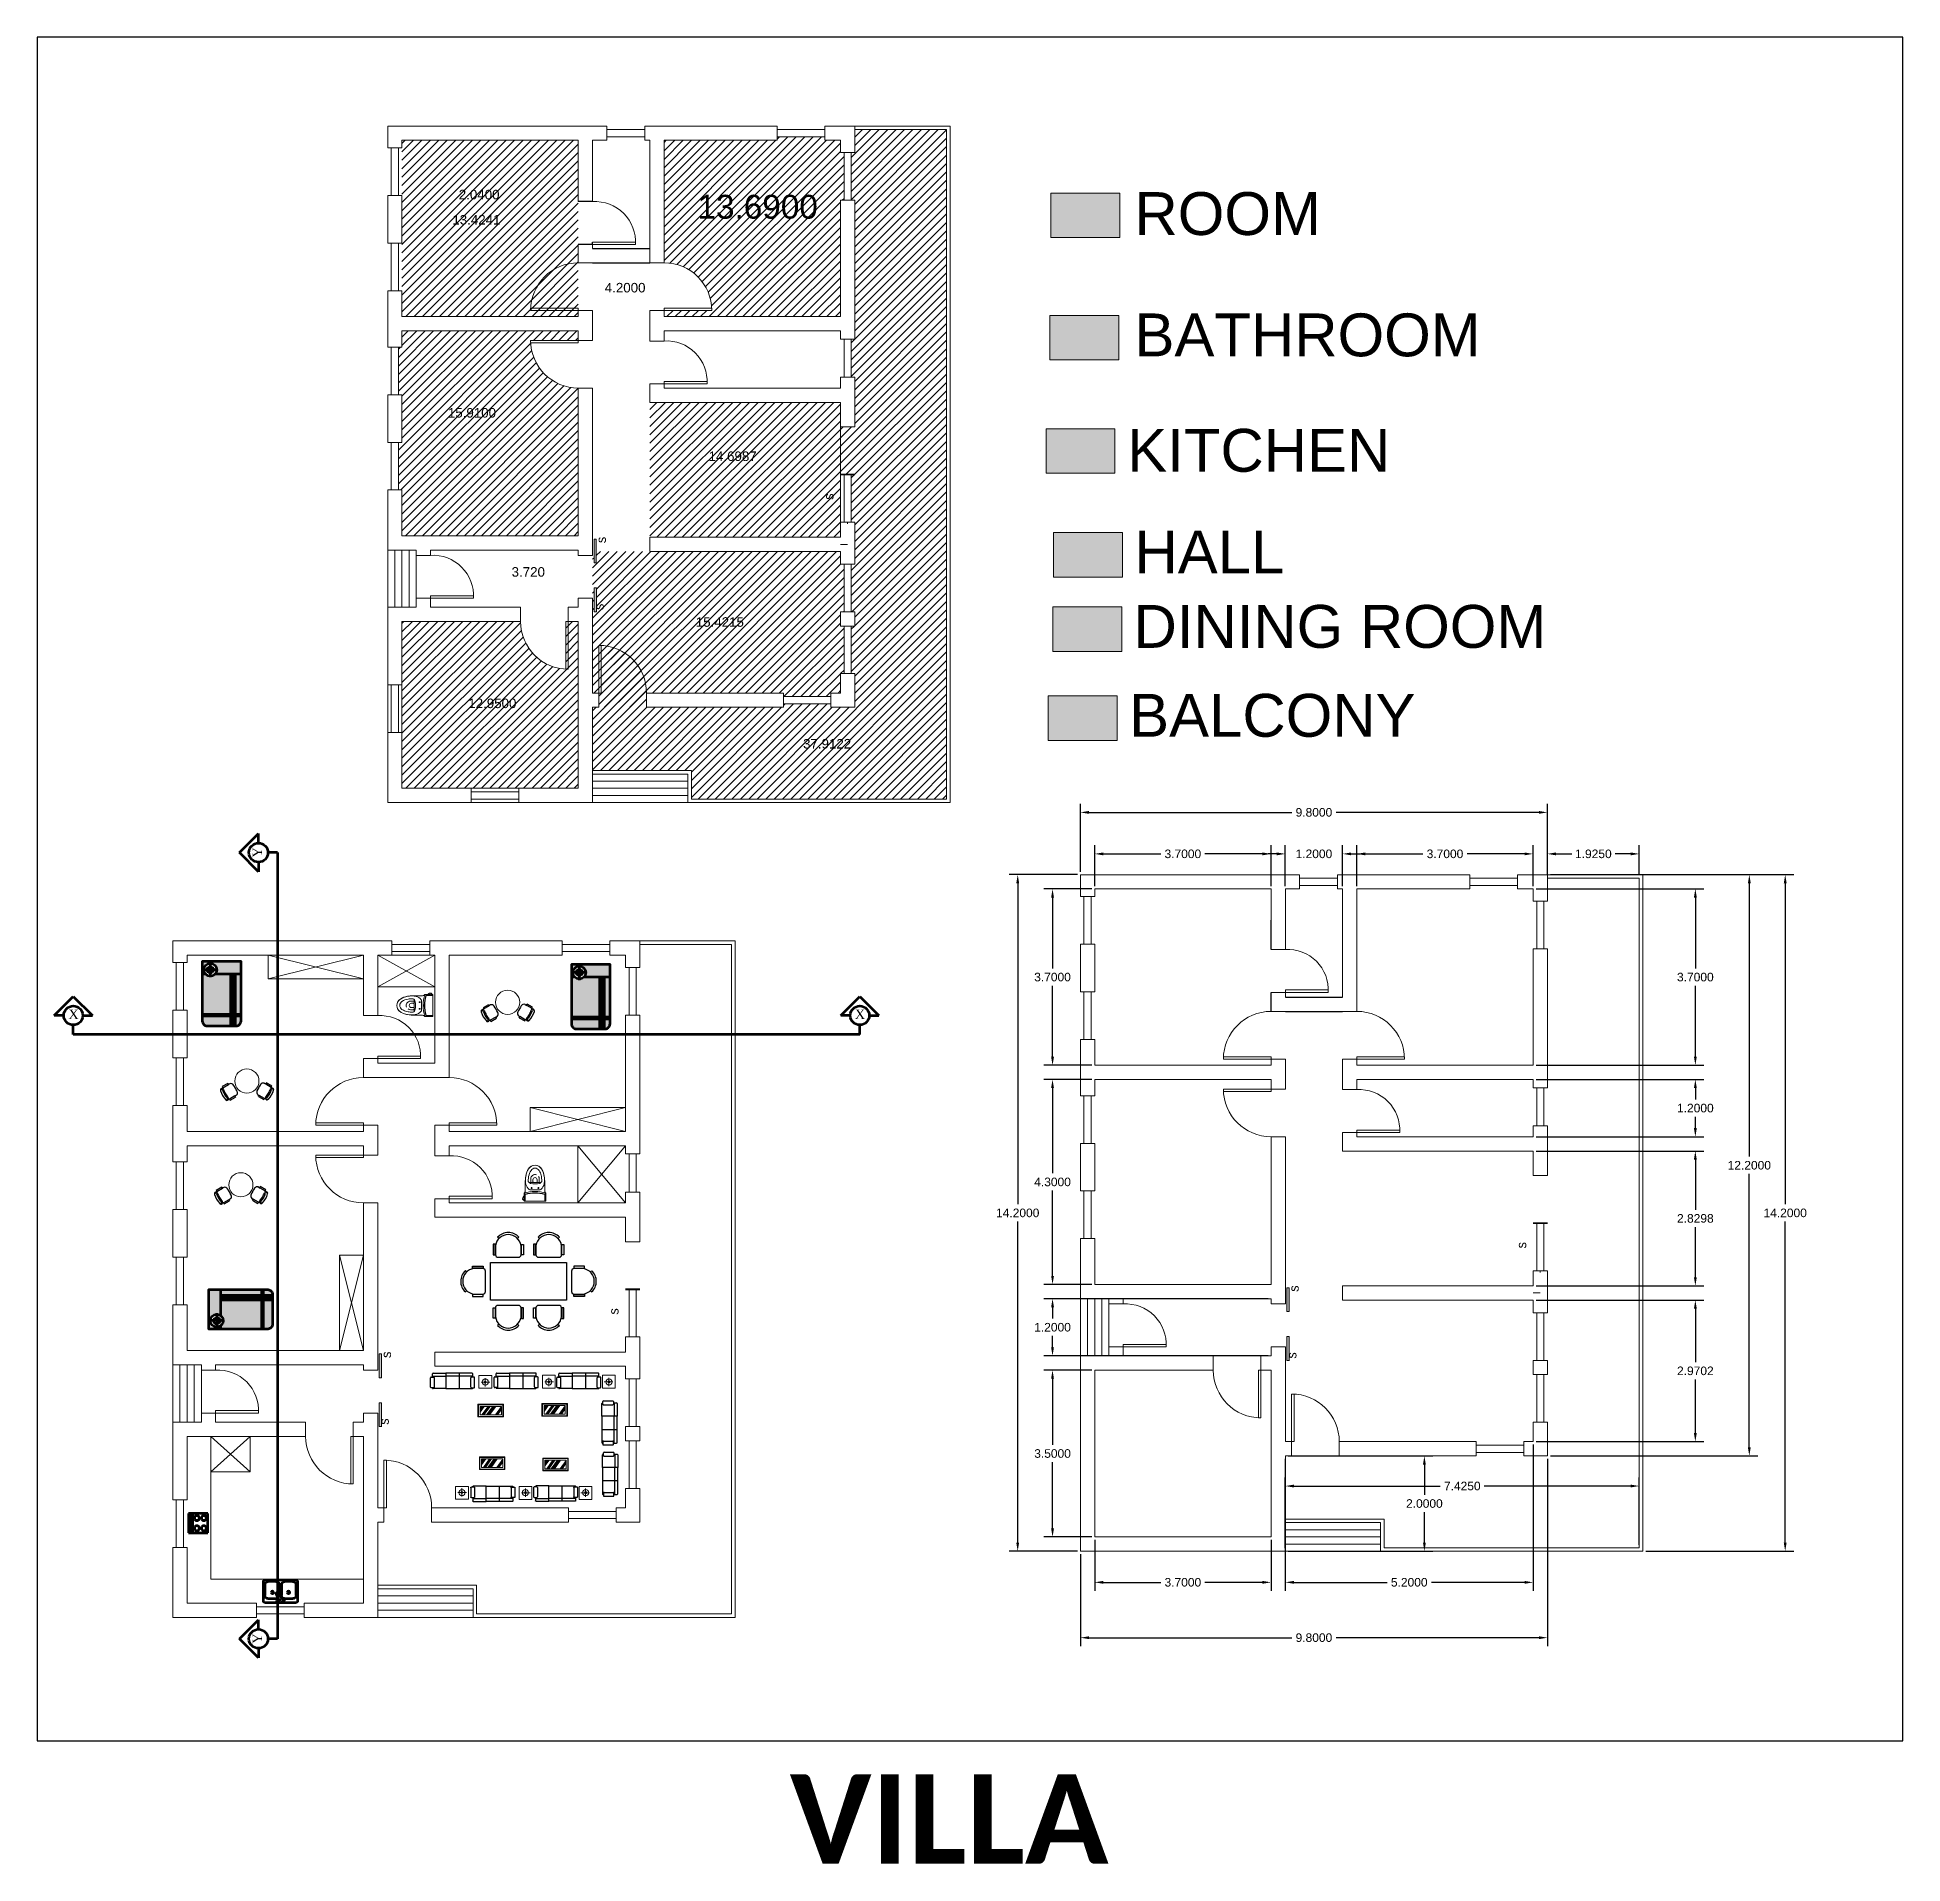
# Model space of a CAD drawing. Header units: inches. Extents: x -59 to 212, y 9 to 737.
# Drawn here: x 32.29 to 71.43, y 9.14 to 47.48 of the extents above; entities that cross this region are included whole.
import ezdxf

# ---------------------------------------------------------------- set-up
doc = ezdxf.new("R2010")
doc.units = ezdxf.units.IN
doc.header["$MEASUREMENT"] = 0
for name, pattern in [('ACAD_ISO02W100', [15, 12, -3]), ('HIDDEN', [0.375, 0.25, -0.125]), ('LÍNEAS_OCULTAS2', [4.7625, 3.175, -1.5875])]:
    doc.linetypes.add(name, pattern=pattern)
for name, color, linetype in [('1', 8, 'Continuous'), ('A_WALL_3D', 1, 'Continuous'), ('BODY', 7, 'Continuous'), ('COVER', 7, 'Continuous'), ('DIM', 3, 'Continuous'), ('FUR', 6, 'Continuous'), ('HIDDEN', 8, 'HIDDEN'), ('厨具', 2, 'Continuous')]:
    doc.layers.add(name, color=color, linetype=linetype)
doc.layers.add('arco', color=51, linetype='LÍNEAS_OCULTAS2', lineweight=35)
doc.layers.add('EJES', color=2, linetype='Continuous', lineweight=100)
doc.styles.get("Standard").update_dxf_attribs({"font": 'arial.ttf'})
doc.styles.add('STYLUS', font='stylu.ttf')
doc.dimstyles.get("Standard").update_dxf_attribs({"dimtxt": 0.18, "dimasz": 0.18, "dimexe": 0.18, "dimexo": 0.0625, "dimgap": 0.09, "dimtad": 0, "dimtih": 1, "dimtoh": 1, "dimdec": 4, "dimzin": 0, "dimdsep": 46, "dimtxsty": 'Standard', "dimcen": 0.09, "dimadec": 0, "dimazin": 0, "dimtfac": 1, "dimtdec": 4, "dimtofl": 0, "dimtmove": 0, "dimatfit": 3, "dimfxl": 1, "dimtolj": 1, "dimtzin": 0, "dimarcsym": 0})

msp = doc.modelspace()

# ---------------------------------------------------------------- texts
at = {"attachment_point": 1}
for s, insert, char_height, width in [('2.0400', (41.13529, 44.27369), 0.2, 0.8746658), (' 13.6900', (45.94983, 44.16869), 0.5, 2.8198158), (' 13.4241', (40.92231, 43.74591), 0.2, 1.0881037), ('4.2000', (44.19807, 42.32005), 0.2, 0.8795362), ('15.9100', (40.90695, 39.69387), 0.2, 1.0144748), ('14.6987', (46.37629, 38.78222), 0.2, 1.015191), ('3.720', (42.24386, 36.35435), 0.2, 0.7077831), ('15.4215', (46.10763, 35.30293), 0.2, 1.0167667), ('12.9500', (41.33442, 33.59556), 0.2, 1.0144748), (' 37.9122', (48.28093, 32.74789), 0.2, 1.1264939)]:
    msp.add_mtext(s, dxfattribs=dict(at, insert=insert, char_height=char_height, width=width))
at = {"lineweight": 0, "attachment_point": 1}
for s, width, gutter_width, insert, char_height in [('ROOM', 12, 1, (55.31241, 44.22498), 0.9), ('BATHROOM', 12, 1, (55.31241, 41.67901), 0.9), ('KITCHEN', 12, 1, (55.16083, 39.25624), 0.9), ('HALL', 12, 1, (55.31241, 37.12156), 0.9), ('DINING ROOM', 12, 1, (55.29304, 35.5605), 0.9), ('BALCONY', 12, 1, (55.20025, 33.69432), 0.9), ('{\\fCalibri|b1|i0|c0|p34;VILLA}', 68.662805, 12.5, (48.08151, 11.01867), 1.8772)]:
    msp.add_mtext_dynamic_manual_height_columns(s, width=width, gutter_width=gutter_width, heights=[0], dxfattribs=dict(at, insert=insert, char_height=char_height))
at = {"color": 2, "lineweight": 0, "char_height": 0.2, "attachment_point": 1, "rotation": 87.451772, "style": 'STYLUS'}
for insert in [(48.79427, 37.77351), (44.02033, 36.8636), (43.97297, 35.46125), (63.32838, 22.0606), (58.55445, 21.15069), (44.28467, 20.67191), (39.51073, 19.762), (58.50708, 19.74834), (39.46337, 18.35966)]:
    msp.add_mtext_dynamic_manual_height_columns('s', width=0.1453898, gutter_width=2.12639, heights=[0], dxfattribs=dict(at, insert=insert))
at = {"layer": 'arco', "char_height": 0.2, "width": 0.1166522, "attachment_point": 1, "rotation": 90}
for s, insert in [('{\\fTimes New Roman|b0|i0|c0|p18;Y}', (36.80716, 30.25876)), ('\\pt0.11665;{\\fTimes New Roman|b0|i0|c0|p18;Y}', (36.80716, 13.75789))]:
    msp.add_mtext(s, dxfattribs=dict(at, insert=insert))
at = {"layer": 'arco', "char_height": 0.2, "width": 0.1166522, "attachment_point": 1}
for insert in [(32.94307, 27.06946), (49.44395, 27.06946)]:
    msp.add_mtext('{\\fTimes New Roman|b0|i0|c0|p18;X}', dxfattribs=dict(at, insert=insert))

# ---------------------------------------------------------------- blocks, each defined once
blk = doc.blocks.new('SOFA3人')
for p, q in [((-80, 1500), (-80, 2170)), ((-50, 2200), (-30, 2200)), ((-30, 2130), (-30, 2270)), ((0, 2300), (490, 2300)), ((0, 2100), (490, 2100)), ((520, 2270), (520, 2130)), ((520, 2200), (690, 2200)), ((570, 2200), (570, 1500)), ((720, 2170), (720, 1500)), ((720, 1500), (-80, 1500)), ((720, 1500), (-80, 1500)), ((-80, 1500), (-80, 800)), ((570, 770), (570, 1500)), ((720, 800), (720, 1500)), ((-80, 800), (-80, 130)), ((720, 800), (-80, 800)), ((720, 800), (-80, 800)), ((-50, 100), (-30, 100)), ((-30, 170), (-30, 30)), ((0, 200), (490, 200)), ((0, 0), (490, 0)), ((520, 30), (520, 170)), ((520, 100), (690, 100)), ((570, 100), (570, 800)), ((720, 130), (720, 800))]:
    blk.add_line(p, q)
for centre, start, end in [((-50, 2170), 90, 180), ((0, 2270), 90, 180), ((0, 2130), 180, 270), ((490, 2270), 0, 90), ((490, 2130), 270, 0), ((690, 2170), 0, 90), ((-50, 130), 180, 270), ((0, 170), 90, 180), ((0, 30), 180, 270), ((490, 170), 0, 90), ((490, 30), 270, 0), ((690, 130), 270, 0)]:
    blk.add_arc(centre, 30, start, end)
blk = doc.blocks.new('A$C5C984DDA')
at = {"layer": 'FUR', "rotation": 90}
blk.add_blockref('SOFA3人', (2300, 80), dxfattribs=at)
blk = doc.blocks.new('CH4')
for p, q in [((-181, 370), (-210, 398)), ((183, 370), (211, 397)), ((-299, 257), (-300, 47)), ((-300, 47), (-260, 47)), ((-259, 257), (-299, 257)), ((-260, 47), (-259, 257)), ((-252, 230), (-252, 50)), ((-203, 0), (203, 0)), ((253, 116), (253, 230)), ((253, 50), (253, 116)), ((260, 46), (261, 256)), ((300, 46), (260, 46)), ((261, 256), (301, 256)), ((301, 256), (300, 46))]:
    blk.add_line(p, q)
for centre, radius, start, end in [((0, 195), 255, 7.7698, 172.01), ((0, 204), 286, 42.5533, 137.2265), ((-202, 50), 50, 179.8899, 269.8899), ((203, 50), 50, 269.8899, 359.8899)]:
    blk.add_arc(centre, radius, start, end)
blk = doc.blocks.new('MEET4')
at = {"layer": 'FUR'}
blk.add_lwpolyline([(-750, -375), (-750, 375), (750, 375), (750, -375)], close=True, dxfattribs=at)
for p in [(-400, 475), (400, 475)]:
    blk.add_blockref('CH4', p, dxfattribs=at)
for p, rotation in [((-850, 0), 90), ((850, 0), 270), ((-400, -475), 180), ((400, -475), 180)]:
    blk.add_blockref('CH4', p, dxfattribs=dict(at, rotation=rotation))
blk = doc.blocks.new('标准房1200床')
at = {"linetype": 'ACAD_ISO02W100', "lineweight": 100, "true_color": 0xcd6928}
h = blk.add_hatch(color=32, dxfattribs=at)
h.dxf.hatch_style = 1
h.paths.add_polyline_path([(-383, 798, -0.225056), (-456, 953, -0.225056), (-383, 1108), (-383, 1200), (-1641, 1200), (-1641, 313), (-383, 313)])
h.paths.add_polyline_path([(-383, 171), (-1641, 171), (-1641, 0), (-383, 0)])
h.paths.add_polyline_path([(-1701, 171), (-2000, 171), (-2000, 150, 0.414214), (-1850, 0), (-1701, 0)])
h.paths.add_polyline_path([(-1701, 1200), (-1850, 1200, 0.414214), (-2000, 1050), (-2000, 313), (-1701, 313)])
at = {"linetype": 'ACAD_ISO02W100', "lineweight": 100, "true_color": 0x642165}
h = blk.add_hatch(color=219, dxfattribs=at)
h.dxf.hatch_style = 1
h.paths.add_polyline_path([(-383, 246), (-1641, 246), (-1641, 171), (-383, 171)])
h.paths.add_polyline_path([(-383, 313), (-1641, 313), (-1641, 246), (-383, 246)])
h.paths.add_polyline_path([(-1641, 313), (-1701, 313), (-1701, 246), (-1641, 246)])
h.paths.add_polyline_path([(-1641, 246), (-1701, 246), (-1701, 171), (-1641, 171)])
h.paths.add_polyline_path([(-1641, 171), (-1701, 171), (-1701, 0), (-1641, 0)])
h.paths.add_polyline_path([(-1701, 246), (-2000, 246), (-2000, 171), (-1701, 171)])
h.paths.add_polyline_path([(-1701, 313), (-2000, 313), (-2000, 246), (-1701, 246)])
h.paths.add_polyline_path([(-1641, 1200), (-1701, 1200), (-1701, 313), (-1641, 313)])
h.paths.add_polyline_path([(0, 1200), (-383, 1200), (-383, 1108, -0.632579), (-56, 953, -0.632579), (-383, 798), (-383, 0), (0, 0)])
at = {"lineweight": 100}
for p, q in [((-1701, 0), (-1701, 1200)), ((-1641, 0), (-1641, 1200)), ((-383, 1200), (-383, 1108)), ((-257, 720), (-257, 1194)), ((-489, 945), (-12, 945)), ((-383, 798), (-383, 0)), ((-2000, 313), (-383, 313)), ((-2000, 246), (-383, 246)), ((-2000, 171), (-383, 171))]:
    blk.add_line(p, q, dxfattribs=at)
blk.add_lwpolyline([(-1850, 0), (0, 0), (0, 1200), (-1850, 1200, 0.414214), (-2000, 1050), (-2000, 150, 0.414214)], format="xyb", close=True, dxfattribs=at)
for radius in [200, 100]:
    blk.add_circle((-256, 953), radius, dxfattribs=at)
blk = doc.blocks.new('CH3')
for p, q in [((-259, 349), (-259, 141)), ((-218, 349), (-259, 349)), ((-218, 142), (-218, 349)), ((-218, 89), (-218, 163)), ((259, 350), (218, 350)), ((218, 350), (218, 142)), ((218, 87), (218, 162)), ((259, 142), (259, 350))]:
    blk.add_line(p, q)
at = {"linetype": 'Continuous'}
for p, q in [((-218, 141), (-259, 141)), ((259, 142), (218, 142))]:
    blk.add_line(p, q, dxfattribs=at)
for centre, radius, start, end in [((-163, 416), 55.3, 99.89884, 279.75221), ((-111, 115), 111, 193.25658, 265.9234), ((-166, 436), 35.2, 94.91276, 274.91276), ((0, -348), 836, 78.08993, 101.91007), ((-4, -349), 766, 78.01124, 101.98876), ((18, -535), 913, 91.15667, 100.87136), ((0, 1666), 1666, 265.9234, 274.0766), ((-18, -535), 913, 79.12864, 88.84333), ((111, 115), 111, 274.0766, 345.83344), ((163, 416), 55.3, 260.24779, 80.10116), ((159, 437), 36.2, 265.08724, 70.32125)]:
    blk.add_arc(centre, radius, start, end, dxfattribs=at)
for centre, start, end in [((-181, 309), 90.72261, 132.8382), ((180, 309), 47.1618, 87.57171)]:
    blk.add_arc(centre, 54.9, start, end)
blk = doc.blocks.new('Z1')
at = {"layer": '厨具', "color": 177, "lineweight": 100, "true_color": 0x293189}
for p, q in [((0, 0), (750, 0)), ((0, -750), (0, 0)), ((750, 0), (750, -750)), ((0, -50), (750, -50)), ((0, -150), (750, -150)), ((75, -325), (125, -325)), ((75, -600), (125, -600)), ((175, -225), (175, -275)), ((175, -425), (175, -375)), ((175, -500), (175, -550)), ((175, -700), (175, -650)), ((275, -325), (225, -325)), ((275, -600), (225, -600)), ((475, -325), (525, -325)), ((475, -600), (525, -600)), ((575, -225), (575, -275)), ((575, -425), (575, -375)), ((575, -500), (575, -550)), ((575, -700), (575, -650)), ((675, -325), (625, -325)), ((675, -600), (625, -600)), ((750, -750), (0, -750))]:
    blk.add_line(p, q, dxfattribs=at)
for centre, radius in [((100, -100), 25), ((175, -325), 100), ((175, -600), 100), ((175, -100), 25), ((275, -100), 25), ((350, -100), 25), ((575, -325), 100), ((575, -600), 100), ((550, -100), 25), ((650, -100), 25)]:
    blk.add_circle(centre, radius, dxfattribs=at)
blk = doc.blocks.new('XCP2')
at = {"layer": '厨具', "color": 177, "lineweight": 100, "true_color": 0x293189}
for p, q in [((0, 0), (0, -483)), ((800, 38), (38, 38)), ((838, -483), (838, 0)), ((38, -406), (38, -140)), ((114, -64), (318, -64)), ((380, -35), (307, -208)), ((307, -208), (328, -220)), ((328, -220), (441, -70)), ((394, -141), (394, -406)), ((417, -22), (434, -32)), ((444, -406), (444, -140)), ((521, -64), (724, -64)), ((800, -140), (800, -406)), ((38, -521), (800, -521)), ((318, -483), (114, -483)), ((724, -483), (521, -483))]:
    blk.add_line(p, q, dxfattribs=at)
for centre, radius in [((343, -25), 25.4), ((495, -25), 25.4), ((222, -216), 31.8), ((616, -216), 31.8)]:
    blk.add_circle(centre, radius, dxfattribs=at)
for centre, radius, start, end in [((38, 0), 38.1, 90, 180), ((800, 0), 38.1, 0, 90), ((114, -140), 76.2, 90, 180), ((114, -406), 76.2, 180, 270), ((318, -140), 76.2, 56.607, 90), ((318, -406), 76.2, 270, 0), ((404, -44), 25.4, 60, 159.4623), ((422, -54), 25.4, 320.5377, 60), ((521, -140), 76.2, 90, 180), ((521, -406), 76.2, 180, 270), ((724, -140), 76.2, 0, 90), ((724, -406), 76.2, 270, 0), ((38, -483), 38.1, 180, 270), ((800, -483), 38.1, 270, 0)]:
    blk.add_arc(centre, radius, start, end, dxfattribs=at)
blk = doc.blocks.new('*D21')
at = {"color": 0, "lineweight": -2, "transparency": 16777216}
for p, q in [((54.477, 29.662), (54.477, 30.516)), ((54.657, 30.336), (55.864, 30.336)), ((57.997, 30.336), (56.791, 30.336)), ((58.177, 29.662), (58.177, 30.516))]:
    blk.add_line(p, q, dxfattribs=at)
at = {"color": 0, "transparency": 16777216}
for points in [[(54.657, 30.366), (54.657, 30.306), (54.477, 30.336)], [(57.997, 30.366), (57.997, 30.306), (58.177, 30.336)]]:
    blk.add_solid(points, dxfattribs=at)
at = {"layer": 'Defpoints', "color": 0, "transparency": 16777216}
for p in [(58.177, 30.336), (54.477, 29.6), (58.177, 29.6)]:
    blk.add_point(p, dxfattribs=at)
at = {"color": 0, "lineweight": 0, "transparency": 16777216, "insert": (56.327, 30.336), "char_height": 0.18, "attachment_point": 5}
blk.add_mtext('\\A1;3.7000', dxfattribs=at)
blk = doc.blocks.new('*D22')
at = {"color": 0, "lineweight": -2, "transparency": 16777216}
for p, q in [((58.297, 30.336), (58.117, 30.336)), ((58.477, 29.662), (58.477, 30.516)), ((59.677, 29.662), (59.677, 30.516)), ((59.857, 30.336), (60.037, 30.336))]:
    blk.add_line(p, q, dxfattribs=at)
at = {"color": 0, "transparency": 16777216}
for points in [[(58.297, 30.366), (58.297, 30.306), (58.477, 30.336)], [(59.857, 30.366), (59.857, 30.306), (59.677, 30.336)]]:
    blk.add_solid(points, dxfattribs=at)
at = {"layer": 'Defpoints', "color": 0, "transparency": 16777216}
for p in [(59.677, 30.336), (58.477, 29.6), (59.677, 29.6)]:
    blk.add_point(p, dxfattribs=at)
at = {"color": 0, "lineweight": 0, "transparency": 16777216, "insert": (59.077, 30.336), "char_height": 0.18, "attachment_point": 5}
blk.add_mtext('\\A1;1.2000', dxfattribs=at)
blk = doc.blocks.new('*D23')
at = {"color": 0, "lineweight": -2, "transparency": 16777216}
for p, q in [((59.977, 29.662), (59.977, 30.516)), ((60.157, 30.336), (61.364, 30.336)), ((63.497, 30.336), (62.291, 30.336)), ((63.677, 29.662), (63.677, 30.516))]:
    blk.add_line(p, q, dxfattribs=at)
at = {"color": 0, "transparency": 16777216}
for points in [[(60.157, 30.366), (60.157, 30.306), (59.977, 30.336)], [(63.497, 30.366), (63.497, 30.306), (63.677, 30.336)]]:
    blk.add_solid(points, dxfattribs=at)
at = {"layer": 'Defpoints', "color": 0, "transparency": 16777216}
for p in [(63.677, 30.336), (59.977, 29.6), (63.677, 29.6)]:
    blk.add_point(p, dxfattribs=at)
at = {"color": 0, "lineweight": 0, "transparency": 16777216, "insert": (61.827, 30.336), "char_height": 0.18, "attachment_point": 5}
blk.add_mtext('\\A1;3.7000', dxfattribs=at)
blk = doc.blocks.new('*D24')
at = {"color": 0, "lineweight": -2, "transparency": 16777216}
for p, q in [((63.977, 29.887), (63.977, 30.516)), ((64.157, 30.336), (64.485, 30.336)), ((65.722, 30.336), (65.395, 30.336)), ((65.902, 29.887), (65.902, 30.516))]:
    blk.add_line(p, q, dxfattribs=at)
at = {"color": 0, "transparency": 16777216}
for points in [[(64.157, 30.366), (64.157, 30.306), (63.977, 30.336)], [(65.722, 30.366), (65.722, 30.306), (65.902, 30.336)]]:
    blk.add_solid(points, dxfattribs=at)
at = {"layer": 'Defpoints', "color": 0, "transparency": 16777216}
for p in [(65.902, 30.336), (63.977, 29.825), (65.902, 29.825)]:
    blk.add_point(p, dxfattribs=at)
at = {"color": 0, "lineweight": 0, "transparency": 16777216, "insert": (64.94, 30.336), "char_height": 0.18, "attachment_point": 5}
blk.add_mtext('\\A1;1.9250', dxfattribs=at)
blk = doc.blocks.new('*D25')
at = {"color": 0, "lineweight": -2, "transparency": 16777216}
for p, q in [((54.415, 29.6), (53.413, 29.6)), ((53.593, 29.42), (53.593, 27.932)), ((53.593, 26.08), (53.593, 27.568)), ((54.415, 25.9), (53.413, 25.9))]:
    blk.add_line(p, q, dxfattribs=at)
at = {"color": 0, "transparency": 16777216}
for points in [[(53.563, 29.42), (53.623, 29.42), (53.593, 29.6)], [(53.563, 26.08), (53.623, 26.08), (53.593, 25.9)]]:
    blk.add_solid(points, dxfattribs=at)
at = {"layer": 'Defpoints', "color": 0, "transparency": 16777216}
for p in [(54.477, 29.6), (53.593, 25.9), (54.477, 25.9)]:
    blk.add_point(p, dxfattribs=at)
at = {"color": 0, "lineweight": 0, "transparency": 16777216, "insert": (53.593, 27.75), "char_height": 0.18, "attachment_point": 5}
blk.add_mtext('\\A1;3.7000', dxfattribs=at)
blk = doc.blocks.new('*D26')
at = {"color": 0, "lineweight": -2, "transparency": 16777216}
for p, q in [((54.415, 25.6), (53.413, 25.6)), ((53.593, 25.42), (53.593, 23.632)), ((53.593, 21.48), (53.593, 23.268)), ((54.415, 21.3), (53.413, 21.3))]:
    blk.add_line(p, q, dxfattribs=at)
at = {"color": 0, "transparency": 16777216}
for points in [[(53.563, 25.42), (53.623, 25.42), (53.593, 25.6)], [(53.563, 21.48), (53.623, 21.48), (53.593, 21.3)]]:
    blk.add_solid(points, dxfattribs=at)
at = {"layer": 'Defpoints', "color": 0, "transparency": 16777216}
for p in [(54.477, 25.6), (53.593, 21.3), (54.477, 21.3)]:
    blk.add_point(p, dxfattribs=at)
at = {"color": 0, "lineweight": 0, "transparency": 16777216, "insert": (53.593, 23.45), "char_height": 0.18, "attachment_point": 5}
blk.add_mtext('\\A1;4.3000', dxfattribs=at)
blk = doc.blocks.new('*D27')
at = {"color": 0, "lineweight": -2, "transparency": 16777216}
for p, q in [((58.115, 21), (53.413, 21)), ((53.593, 20.82), (53.593, 20.582)), ((53.593, 19.98), (53.593, 20.218)), ((58.115, 19.8), (53.413, 19.8))]:
    blk.add_line(p, q, dxfattribs=at)
at = {"color": 0, "transparency": 16777216}
for points in [[(53.563, 20.82), (53.623, 20.82), (53.593, 21)], [(53.563, 19.98), (53.623, 19.98), (53.593, 19.8)]]:
    blk.add_solid(points, dxfattribs=at)
at = {"layer": 'Defpoints', "color": 0, "transparency": 16777216}
for p in [(58.177, 21), (53.593, 19.8), (58.177, 19.8)]:
    blk.add_point(p, dxfattribs=at)
at = {"color": 0, "lineweight": 0, "transparency": 16777216, "insert": (53.593, 20.4), "char_height": 0.18, "attachment_point": 5}
blk.add_mtext('\\A1;1.2000', dxfattribs=at)
blk = doc.blocks.new('*D28')
at = {"color": 0, "lineweight": -2, "transparency": 16777216}
for p, q in [((54.415, 19.5), (53.413, 19.5)), ((53.593, 19.32), (53.593, 17.932)), ((53.593, 16.18), (53.593, 17.568)), ((54.415, 16), (53.413, 16))]:
    blk.add_line(p, q, dxfattribs=at)
at = {"color": 0, "transparency": 16777216}
for points in [[(53.563, 19.32), (53.623, 19.32), (53.593, 19.5)], [(53.563, 16.18), (53.623, 16.18), (53.593, 16)]]:
    blk.add_solid(points, dxfattribs=at)
at = {"layer": 'Defpoints', "color": 0, "transparency": 16777216}
for p in [(54.477, 19.5), (53.593, 16), (54.477, 16)]:
    blk.add_point(p, dxfattribs=at)
at = {"color": 0, "lineweight": 0, "transparency": 16777216, "insert": (53.593, 17.75), "char_height": 0.18, "attachment_point": 5}
blk.add_mtext('\\A1;3.5000', dxfattribs=at)
blk = doc.blocks.new('*D29')
at = {"color": 0, "lineweight": -2, "transparency": 16777216}
for p, q in [((54.477, 15.937), (54.477, 14.867)), ((58.177, 15.937), (58.177, 14.867)), ((54.657, 15.047), (55.864, 15.047)), ((57.997, 15.047), (56.791, 15.047))]:
    blk.add_line(p, q, dxfattribs=at)
at = {"color": 0, "transparency": 16777216}
for points in [[(54.657, 15.077), (54.657, 15.017), (54.477, 15.047)], [(57.997, 15.077), (57.997, 15.017), (58.177, 15.047)]]:
    blk.add_solid(points, dxfattribs=at)
at = {"layer": 'Defpoints', "color": 0, "transparency": 16777216}
for p in [(54.477, 16), (58.177, 16), (58.177, 15.047)]:
    blk.add_point(p, dxfattribs=at)
at = {"color": 0, "lineweight": 0, "transparency": 16777216, "insert": (56.327, 15.047), "char_height": 0.18, "attachment_point": 5}
blk.add_mtext('\\A1;3.7000', dxfattribs=at)
blk = doc.blocks.new('*D30')
at = {"color": 0, "lineweight": -2, "transparency": 16777216}
for p, q in [((58.477, 17.637), (58.477, 14.867)), ((63.677, 17.937), (63.677, 14.867)), ((58.657, 15.047), (60.614, 15.047)), ((63.497, 15.047), (61.541, 15.047))]:
    blk.add_line(p, q, dxfattribs=at)
at = {"color": 0, "transparency": 16777216}
for points in [[(58.657, 15.077), (58.657, 15.017), (58.477, 15.047)], [(63.497, 15.077), (63.497, 15.017), (63.677, 15.047)]]:
    blk.add_solid(points, dxfattribs=at)
at = {"layer": 'Defpoints', "color": 0, "transparency": 16777216}
for p in [(58.477, 17.7), (63.677, 18), (63.677, 15.047)]:
    blk.add_point(p, dxfattribs=at)
at = {"color": 0, "lineweight": 0, "transparency": 16777216, "insert": (61.077, 15.047), "char_height": 0.18, "attachment_point": 5}
blk.add_mtext('\\A1;5.2000', dxfattribs=at)
blk = doc.blocks.new('*D31')
at = {"color": 0, "lineweight": -2, "transparency": 16777216}
for p, q in [((63.74, 20.97), (67.26, 20.97)), ((67.08, 20.79), (67.08, 19.667)), ((67.08, 18.18), (67.08, 19.303)), ((63.74, 18), (67.26, 18))]:
    blk.add_line(p, q, dxfattribs=at)
at = {"color": 0, "transparency": 16777216}
for points in [[(67.05, 20.79), (67.11, 20.79), (67.08, 20.97)], [(67.05, 18.18), (67.11, 18.18), (67.08, 18)]]:
    blk.add_solid(points, dxfattribs=at)
at = {"layer": 'Defpoints', "color": 0, "transparency": 16777216}
for p in [(63.677, 20.97), (67.08, 20.97), (63.677, 18)]:
    blk.add_point(p, dxfattribs=at)
at = {"color": 0, "lineweight": 0, "transparency": 16777216, "insert": (67.08, 19.485), "char_height": 0.18, "attachment_point": 5}
blk.add_mtext('\\A1;2.9702', dxfattribs=at)
blk = doc.blocks.new('*D32')
at = {"color": 0, "lineweight": -2, "transparency": 16777216}
for p, q in [((63.74, 24.1), (67.26, 24.1)), ((67.08, 23.92), (67.08, 22.867)), ((67.08, 21.45), (67.08, 22.503)), ((63.74, 21.27), (67.26, 21.27))]:
    blk.add_line(p, q, dxfattribs=at)
at = {"color": 0, "transparency": 16777216}
for points in [[(67.05, 23.92), (67.11, 23.92), (67.08, 24.1)], [(67.05, 21.45), (67.11, 21.45), (67.08, 21.27)]]:
    blk.add_solid(points, dxfattribs=at)
at = {"layer": 'Defpoints', "color": 0, "transparency": 16777216}
for p in [(63.677, 24.1), (67.08, 24.1), (63.677, 21.27)]:
    blk.add_point(p, dxfattribs=at)
at = {"color": 0, "lineweight": 0, "transparency": 16777216, "insert": (67.08, 22.685), "char_height": 0.18, "attachment_point": 5}
blk.add_mtext('\\A1;2.8298', dxfattribs=at)
blk = doc.blocks.new('*D33')
at = {"color": 0, "lineweight": -2, "transparency": 16777216}
for p, q in [((63.74, 25.6), (67.26, 25.6)), ((67.08, 25.42), (67.08, 25.182)), ((67.08, 24.58), (67.08, 24.818)), ((63.74, 24.4), (67.26, 24.4))]:
    blk.add_line(p, q, dxfattribs=at)
at = {"color": 0, "transparency": 16777216}
for points in [[(67.05, 25.42), (67.11, 25.42), (67.08, 25.6)], [(67.05, 24.58), (67.11, 24.58), (67.08, 24.4)]]:
    blk.add_solid(points, dxfattribs=at)
at = {"layer": 'Defpoints', "color": 0, "transparency": 16777216}
for p in [(63.677, 25.6), (67.08, 25.6), (63.677, 24.4)]:
    blk.add_point(p, dxfattribs=at)
at = {"color": 0, "lineweight": 0, "transparency": 16777216, "insert": (67.08, 25), "char_height": 0.18, "attachment_point": 5}
blk.add_mtext('\\A1;1.2000', dxfattribs=at)
blk = doc.blocks.new('*D34')
at = {"color": 0, "lineweight": -2, "transparency": 16777216}
for p, q in [((63.74, 29.6), (67.26, 29.6)), ((67.08, 29.42), (67.08, 27.932)), ((67.08, 26.08), (67.08, 27.568)), ((63.74, 25.9), (67.26, 25.9))]:
    blk.add_line(p, q, dxfattribs=at)
at = {"color": 0, "transparency": 16777216}
for points in [[(67.05, 29.42), (67.11, 29.42), (67.08, 29.6)], [(67.05, 26.08), (67.11, 26.08), (67.08, 25.9)]]:
    blk.add_solid(points, dxfattribs=at)
at = {"layer": 'Defpoints', "color": 0, "transparency": 16777216}
for p in [(63.677, 29.6), (67.08, 29.6), (63.677, 25.9)]:
    blk.add_point(p, dxfattribs=at)
at = {"color": 0, "lineweight": 0, "transparency": 16777216, "insert": (67.08, 27.75), "char_height": 0.18, "attachment_point": 5}
blk.add_mtext('\\A1;3.7000', dxfattribs=at)
blk = doc.blocks.new('*D35')
at = {"color": 0, "lineweight": -2, "transparency": 16777216}
for p, q in [((63.977, 17.637), (63.977, 13.705)), ((54.177, 15.637), (54.177, 13.705)), ((54.357, 13.885), (58.614, 13.885)), ((63.797, 13.885), (59.541, 13.885))]:
    blk.add_line(p, q, dxfattribs=at)
at = {"color": 0, "transparency": 16777216}
for points in [[(54.357, 13.915), (54.357, 13.855), (54.177, 13.885)], [(63.797, 13.915), (63.797, 13.855), (63.977, 13.885)]]:
    blk.add_solid(points, dxfattribs=at)
at = {"layer": 'Defpoints', "color": 0, "transparency": 16777216}
for p in [(63.977, 17.7), (54.177, 15.7), (63.977, 13.885)]:
    blk.add_point(p, dxfattribs=at)
at = {"color": 0, "lineweight": 0, "transparency": 16777216, "insert": (59.077, 13.885), "char_height": 0.18, "attachment_point": 5}
blk.add_mtext('\\A1;9.8000', dxfattribs=at)
blk = doc.blocks.new('*D36')
at = {"color": 0, "lineweight": -2, "transparency": 16777216}
for p, q in [((54.115, 29.9), (52.682, 29.9)), ((52.862, 29.72), (52.862, 22.982)), ((52.862, 15.88), (52.862, 22.618)), ((54.115, 15.7), (52.682, 15.7))]:
    blk.add_line(p, q, dxfattribs=at)
at = {"color": 0, "transparency": 16777216}
for points in [[(52.832, 29.72), (52.892, 29.72), (52.862, 29.9)], [(52.832, 15.88), (52.892, 15.88), (52.862, 15.7)]]:
    blk.add_solid(points, dxfattribs=at)
at = {"layer": 'Defpoints', "color": 0, "transparency": 16777216}
for p in [(52.862, 29.9), (54.177, 29.9), (54.177, 15.7)]:
    blk.add_point(p, dxfattribs=at)
at = {"color": 0, "lineweight": 0, "transparency": 16777216, "insert": (52.862, 22.8), "char_height": 0.18, "attachment_point": 5}
blk.add_mtext('\\A1;14.2000', dxfattribs=at)
blk = doc.blocks.new('*D37')
at = {"color": 0, "lineweight": -2, "transparency": 16777216}
for p, q in [((54.177, 29.962), (54.177, 31.387)), ((63.977, 29.962), (63.977, 31.387)), ((54.357, 31.207), (58.614, 31.207)), ((63.797, 31.207), (59.541, 31.207))]:
    blk.add_line(p, q, dxfattribs=at)
at = {"color": 0, "transparency": 16777216}
for points in [[(54.357, 31.237), (54.357, 31.177), (54.177, 31.207)], [(63.797, 31.237), (63.797, 31.177), (63.977, 31.207)]]:
    blk.add_solid(points, dxfattribs=at)
at = {"layer": 'Defpoints', "color": 0, "transparency": 16777216}
for p in [(63.977, 31.207), (54.177, 29.9), (63.977, 29.9)]:
    blk.add_point(p, dxfattribs=at)
at = {"color": 0, "lineweight": 0, "transparency": 16777216, "insert": (59.077, 31.207), "char_height": 0.18, "attachment_point": 5}
blk.add_mtext('\\A1;9.8000', dxfattribs=at)
blk = doc.blocks.new('*D38')
at = {"color": 0, "lineweight": -2, "transparency": 16777216}
for p, q in [((64.04, 29.9), (68.392, 29.9)), ((68.212, 29.72), (68.212, 23.982)), ((68.212, 17.88), (68.212, 23.618)), ((64.04, 17.7), (68.392, 17.7))]:
    blk.add_line(p, q, dxfattribs=at)
at = {"color": 0, "transparency": 16777216}
for points in [[(68.182, 29.72), (68.242, 29.72), (68.212, 29.9)], [(68.182, 17.88), (68.242, 17.88), (68.212, 17.7)]]:
    blk.add_solid(points, dxfattribs=at)
at = {"layer": 'Defpoints', "color": 0, "transparency": 16777216}
for p in [(63.977, 29.9), (63.977, 17.7), (68.212, 17.7)]:
    blk.add_point(p, dxfattribs=at)
at = {"color": 0, "lineweight": 0, "transparency": 16777216, "insert": (68.212, 23.8), "char_height": 0.18, "attachment_point": 5}
blk.add_mtext('\\A1;12.2000', dxfattribs=at)
blk = doc.blocks.new('*D39')
at = {"color": 0, "lineweight": -2, "transparency": 16777216}
for p, q in [((58.54, 17.7), (61.575, 17.7)), ((61.395, 17.52), (61.395, 16.882)), ((61.395, 15.88), (61.395, 16.518)), ((58.54, 15.7), (61.575, 15.7))]:
    blk.add_line(p, q, dxfattribs=at)
at = {"color": 0, "transparency": 16777216}
for points in [[(61.365, 17.52), (61.425, 17.52), (61.395, 17.7)], [(61.365, 15.88), (61.425, 15.88), (61.395, 15.7)]]:
    blk.add_solid(points, dxfattribs=at)
at = {"layer": 'Defpoints', "color": 0, "transparency": 16777216}
for p in [(58.477, 17.7), (61.395, 17.7), (58.477, 15.7)]:
    blk.add_point(p, dxfattribs=at)
at = {"color": 0, "lineweight": 0, "transparency": 16777216, "insert": (61.395, 16.7), "char_height": 0.18, "attachment_point": 5}
blk.add_mtext('\\A1;2.0000', dxfattribs=at)
blk = doc.blocks.new('*D40')
at = {"color": 0, "lineweight": -2, "transparency": 16777216}
for p, q in [((58.477, 15.762), (58.477, 17.248)), ((65.902, 15.837), (65.902, 17.248)), ((58.657, 17.068), (61.727, 17.068)), ((65.722, 17.068), (62.652, 17.068))]:
    blk.add_line(p, q, dxfattribs=at)
at = {"color": 0, "transparency": 16777216}
for points in [[(58.657, 17.098), (58.657, 17.038), (58.477, 17.068)], [(65.722, 17.098), (65.722, 17.038), (65.902, 17.068)]]:
    blk.add_solid(points, dxfattribs=at)
at = {"layer": 'Defpoints', "color": 0, "transparency": 16777216}
for p in [(58.477, 17.068), (58.477, 15.7), (65.902, 15.775)]:
    blk.add_point(p, dxfattribs=at)
at = {"color": 0, "lineweight": 0, "transparency": 16777216, "insert": (62.19, 17.068), "char_height": 0.18, "attachment_point": 5}
blk.add_mtext('\\A1;7.4250', dxfattribs=at)
blk = doc.blocks.new('*D41')
at = {"color": 0, "lineweight": -2, "transparency": 16777216}
for p, q in [((66.04, 29.9), (69.145, 29.9)), ((68.965, 29.72), (68.965, 22.982)), ((68.965, 15.88), (68.965, 22.618)), ((66.04, 15.7), (69.145, 15.7))]:
    blk.add_line(p, q, dxfattribs=at)
at = {"color": 0, "transparency": 16777216}
for points in [[(68.935, 29.72), (68.995, 29.72), (68.965, 29.9)], [(68.935, 15.88), (68.995, 15.88), (68.965, 15.7)]]:
    blk.add_solid(points, dxfattribs=at)
at = {"layer": 'Defpoints', "color": 0, "transparency": 16777216}
for p in [(65.977, 29.9), (65.977, 15.7), (68.965, 15.7)]:
    blk.add_point(p, dxfattribs=at)
at = {"color": 0, "lineweight": 0, "transparency": 16777216, "insert": (68.965, 22.8), "char_height": 0.18, "attachment_point": 5}
blk.add_mtext('\\A1;14.2000', dxfattribs=at)

# ---------------------------------------------------------------- dimensions: what is measured, and where the dimension line sits
at = {"color": 3, "lineweight": 0}
for base, p1, p2, picture, middle in [((63.97738, 31.20731), (54.17738, 29.89963), (63.97738, 29.89963), '*D37', (59.07738, 31.20731)), ((63.97738, 13.88461), (54.17738, 15.69963), (63.97738, 17.69963), '*D35', (59.07738, 13.88461)), ((58.47738, 17.06812), (65.90238, 15.77463), (58.47738, 15.69963), '*D40', (62.18988, 17.06812))]:
    dim = msp.add_linear_dim(base=base, p1=p1, p2=p2, dimstyle='Standard', dxfattribs=at)
    dim.commit()
    dim.dimension.update_dxf_attribs({"geometry": picture, "text_midpoint": middle})
at = {"color": 1, "lineweight": 0}
for base, p1, p2, picture, middle in [((58.17738, 30.33593), (54.47738, 29.59963), (58.17738, 29.59963), '*D21', (56.32738, 30.33593)), ((59.67738, 30.33593), (58.47738, 29.59963), (59.67738, 29.59963), '*D22', (59.07738, 30.33593)), ((63.67738, 30.33593), (59.97738, 29.59963), (63.67738, 29.59963), '*D23', (61.82738, 30.33593)), ((65.90238, 30.33593), (63.97738, 29.82463), (65.90238, 29.82463), '*D24', (64.93988, 30.33593)), ((63.67738, 15.04737), (58.47738, 17.69963), (63.67738, 17.99963), '*D30', (61.07738, 15.04737)), ((58.17738, 15.04737), (54.47738, 15.99963), (58.17738, 15.99963), '*D29', (56.32738, 15.04737))]:
    dim = msp.add_linear_dim(base=base, p1=p1, p2=p2, dimstyle='Standard', dxfattribs=at)
    dim.commit()
    dim.dimension.update_dxf_attribs({"geometry": picture, "text_midpoint": middle})
at = {"color": 3, "lineweight": 0}
for base, p1, p2, picture, middle in [((52.86225, 29.89963), (54.17738, 15.69963), (54.17738, 29.89963), '*D36', (52.86225, 22.79963)), ((68.21244, 17.69963), (63.97738, 29.89963), (63.97738, 17.69963), '*D38', (68.21244, 23.79963)), ((68.96496, 15.69963), (65.97738, 29.89963), (65.97738, 15.69963), '*D41', (68.96496, 22.79963)), ((61.39453, 17.69963), (58.47738, 15.69963), (58.47738, 17.69963), '*D39', (61.39453, 16.69963))]:
    dim = msp.add_linear_dim(base=base, p1=p1, p2=p2, angle=90, dimstyle='Standard', dxfattribs=at)
    dim.commit()
    dim.dimension.update_dxf_attribs({"geometry": picture, "text_midpoint": middle})
at = {"color": 1, "lineweight": 0}
for base, p1, p2, picture, middle in [((53.59329, 25.89963), (54.47738, 29.59963), (54.47738, 25.89963), '*D25', (53.59329, 27.74963)), ((67.08032, 29.59963), (63.67738, 25.89963), (63.67738, 29.59963), '*D34', (67.08032, 27.74963)), ((53.59329, 21.29963), (54.47738, 25.59963), (54.47738, 21.29963), '*D26', (53.59329, 23.44963)), ((67.08032, 25.59963), (63.67738, 24.39963), (63.67738, 25.59963), '*D33', (67.08032, 24.99963)), ((67.08032, 24.09963), (63.67738, 21.26983), (63.67738, 24.09963), '*D32', (67.08032, 22.68473)), ((53.59329, 19.79963), (58.17738, 20.99963), (58.17738, 19.79963), '*D27', (53.59329, 20.39963)), ((67.08032, 20.96983), (63.67738, 17.99963), (63.67738, 20.96983), '*D31', (67.08032, 19.48473)), ((53.59329, 15.99963), (54.47738, 19.49963), (54.47738, 15.99963), '*D28', (53.59329, 17.74963))]:
    dim = msp.add_linear_dim(base=base, p1=p1, p2=p2, angle=90, dimstyle='Standard', dxfattribs=at)
    dim.commit()
    dim.dimension.update_dxf_attribs({"geometry": picture, "text_midpoint": middle})

# ---------------------------------------------------------------- hatches: boundary and pattern name
at = {"lineweight": 0, "true_color": 0x4554a5}
h = msp.add_hatch(dxfattribs=at)
h.set_pattern_fill('ANSI31', color=175)
h.paths.add_polyline_path([(51.36826, 45.53754), (49.44326, 45.53754), (49.44326, 45.05522), (49.36826, 45.05522), (49.36826, 44.05522), (49.44326, 44.05522), (49.44326, 41.14082), (49.36826, 41.14082), (49.36826, 40.34082), (49.44326, 40.34082), (49.44326, 39.29834), (49.14326, 39.29834), (49.14326, 38.29834), (49.36826, 38.29834), (49.36826, 37.29834), (49.44326, 37.29834), (49.44326, 36.41903), (49.36826, 36.41903), (49.36826, 35.41903), (49.44326, 35.41903), (49.44326, 35.11903), (49.36826, 35.11903), (49.36826, 34.11903), (49.44326, 34.11903), (49.44326, 33.41254), (48.94464, 33.41254), (48.94464, 33.48754), (47.94464, 33.48754), (47.94464, 33.41254), (45.07529, 33.41254), (45.07529, 33.7141, 0.39923536), (44.12513, 34.7113), (44.12529, 33.71255), (44.07529, 33.71255), (44.07529, 33.71254), (44.07529, 33.41254), (43.94326, 33.41254), (43.94326, 32.08754), (46.01826, 32.08754), (46.01826, 31.48754), (51.36826, 31.48754)])
at = {"lineweight": 0, "true_color": 0x642165}
h = msp.add_hatch(dxfattribs=at)
h.set_pattern_fill('ANSI31', color=219)
h.paths.add_polyline_path([(43.64326, 45.31254), (39.94326, 45.31254), (39.94326, 41.61254), (43.64326, 41.61254)])
h.paths.add_polyline_path([(42.64326, 41.74092), (42.64325, 41.79248), (42.6445, 41.79248, 0.01289479)], flags=16)
h = msp.add_hatch(dxfattribs=at)
h.set_pattern_fill('ANSI31', color=219)
h.paths.add_polyline_path([(46.44201, 41.79265), (46.44326, 41.79265), (46.44325, 41.74265), (45.44326, 41.74281), (45.44326, 41.61254), (49.14326, 41.61254), (49.14326, 44.05522), (49.21826, 44.05522), (49.21826, 45.05522), (49.14326, 45.05522), (49.14326, 45.31254), (48.81222, 45.31254), (48.81222, 45.38754), (47.81222, 45.38754), (47.81222, 45.31254), (45.44326, 45.31254), (45.44326, 42.74282, -0.39968395)])
at = {"linetype": 'ACAD_ISO02W100', "lineweight": 0, "true_color": 0x642165}
h = msp.add_hatch(color=219, dxfattribs=at)
h.dxf.hatch_style = 1
h.paths.add_polyline_path([(55.00299, 44.20566), (53.55627, 44.20566), (53.55627, 43.27116), (55.00299, 43.27116)])
at = {"linetype": 'ACAD_ISO02W100', "lineweight": 0, "true_color": 0xf8d731}
h = msp.add_hatch(color=40, dxfattribs=at)
h.dxf.hatch_style = 1
h.paths.add_polyline_path([(54.98393, 41.63741), (53.5372, 41.63741), (53.5372, 40.70291), (54.98393, 40.70291)])
at = {"lineweight": 0, "true_color": 0x642165}
h = msp.add_hatch(dxfattribs=at)
h.set_pattern_fill('ANSI31', color=219)
h.paths.add_polyline_path([(43.64326, 40.11254, -0.4142628), (42.64326, 41.11271), (43.64326, 41.11254), (43.64326, 41.31254), (39.94326, 41.31254), (39.94326, 40.97369), (39.86826, 40.97369), (39.86826, 39.97369), (39.94326, 39.97369), (39.94326, 38.97369), (39.86826, 38.97369), (39.86826, 37.97369), (39.94326, 37.97369), (39.94326, 37.01254), (40.54326, 37.01254), (43.64326, 37.01254)])
at = {"lineweight": 0}
h = msp.add_hatch(dxfattribs=at)
h.set_pattern_fill('ANSI31', color=1)
h.paths.add_polyline_path([(49.14326, 39.29834), (49.14326, 39.81254), (45.14326, 39.81254), (45.14326, 36.98273), (49.14326, 36.98273), (49.14326, 37.29834)])
h.paths.add_polyline_path([(49.12298, 37.69564), (49.13405, 37.94444), (48.67111, 37.96504), (48.66004, 37.71624)], flags=24)
at = {"linetype": 'ACAD_ISO02W100', "lineweight": 0}
h = msp.add_hatch(color=3, dxfattribs=at)
h.dxf.hatch_style = 1
h.paths.add_polyline_path([(54.90255, 39.2584), (53.45583, 39.2584), (53.45583, 38.3239), (54.90255, 38.3239)])
at = {"lineweight": 0}
h = msp.add_hatch(color=7, dxfattribs=at)
h.dxf.hatch_style = 1
h.paths.add_polyline_path([(44.02033, 36.94213), (43.97549, 36.94213), (43.97549, 36.44213), (44.02033, 36.44213)])
at = {"linetype": 'ACAD_ISO02W100', "lineweight": 0, "true_color": 0xf27172}
h = msp.add_hatch(color=11, dxfattribs=at)
h.dxf.hatch_style = 1
h.paths.add_polyline_path([(55.0631, 37.07993), (53.61638, 37.07993), (53.61638, 36.14542), (55.0631, 36.14542)])
at = {"lineweight": 0, "true_color": 0xf27172}
h = msp.add_hatch(dxfattribs=at)
h.set_pattern_fill('ANSI31', color=11)
h.paths.add_polyline_path([(49.21826, 36.41903), (49.14326, 36.41903), (49.14326, 36.68273), (45.14326, 36.68273), (44.02033, 36.68273), (44.02033, 36.44213), (43.97549, 36.44213), (43.97549, 36.68273), (43.94326, 36.68273), (43.94326, 36.60215), (43.94326, 35.70215), (43.94326, 33.71254), (44.07529, 33.71254), (44.07529, 33.41254), (45.07529, 33.41254), (45.07529, 33.71254), (47.94464, 33.71254), (47.94464, 33.63754), (48.94464, 33.63754), (48.94464, 33.71254), (49.14326, 33.71254), (49.14326, 34.11903), (49.21826, 34.11903), (49.21826, 35.11903), (49.14326, 35.11903), (49.14326, 35.41903), (49.21826, 35.41903)])
h.paths.add_polyline_path([(44.02229, 35.91753), (44.02229, 35.41753), (43.97745, 35.41753), (43.97745, 35.91753)], flags=16)
h.paths.add_polyline_path([(44.07357, 34.71254), (44.12513, 34.71255), (44.12513, 34.7113, 0.01289479)], flags=16)
h.paths.add_polyline_path([(44.30167, 35.38338), (44.31275, 35.63218), (43.84981, 35.65279), (43.83874, 35.40398)], flags=9)
at = {"lineweight": 0}
h = msp.add_hatch(color=7, dxfattribs=at)
h.dxf.hatch_style = 1
h.paths.add_polyline_path([(44.02229, 35.91753), (43.97745, 35.91753), (43.97745, 35.41753), (44.02229, 35.41753)])
at = {"linetype": 'ACAD_ISO02W100', "lineweight": 0}
h = msp.add_hatch(color=1, dxfattribs=at)
h.dxf.hatch_style = 1
h.paths.add_polyline_path([(55.04373, 35.51887), (53.59701, 35.51887), (53.59701, 34.58437), (55.04373, 34.58437)])
at = {"lineweight": 0}
h = msp.add_hatch(dxfattribs=at)
h.set_pattern_fill('ANSI31', color=3)
h.paths.add_polyline_path([(42.43201, 35.21254, 0.39968629), (43.38217, 34.21378), (43.38201, 35.21254), (43.43201, 35.21254), (43.64326, 35.21254), (43.64326, 33.71254), (43.64326, 31.71254), (39.94326, 31.71254), (39.94326, 35.21254), (40.54326, 35.21254)])
at = {"linetype": 'ACAD_ISO02W100', "lineweight": 0, "true_color": 0x293189}
h = msp.add_hatch(color=177, dxfattribs=at)
h.dxf.hatch_style = 1
h.paths.add_polyline_path([(54.95095, 33.65269), (53.50423, 33.65269), (53.50423, 32.71819), (54.95095, 32.71819)])
at = {"lineweight": 0}
h = msp.add_hatch(color=7, dxfattribs=at)
h.dxf.hatch_style = 1
h.paths.add_polyline_path([(58.55445, 21.22922), (58.50961, 21.22922), (58.50961, 20.72922), (58.55445, 20.72922)])
h = msp.add_hatch(color=7, dxfattribs=at)
h.dxf.hatch_style = 1
h.paths.add_polyline_path([(58.55641, 20.20462), (58.51157, 20.20462), (58.51157, 19.70462), (58.55641, 19.70462)])
h = msp.add_hatch(color=7, dxfattribs=at)
h.dxf.hatch_style = 1
h.paths.add_polyline_path([(39.51073, 19.84054), (39.46589, 19.84054), (39.46589, 19.34054), (39.51073, 19.34054)])
h = msp.add_hatch(color=7, dxfattribs=at)
h.dxf.hatch_style = 1
h.paths.add_polyline_path([(39.51269, 18.81594), (39.46785, 18.81594), (39.46785, 18.31594), (39.51269, 18.31594)])

# ---------------------------------------------------------------- linework, layer by layer
for p, q in [((44.2396, 45.61254), (39.64326, 45.61254)), ((39.64326, 45.61254), (39.64326, 45.15514)), ((44.2396, 45.61254), (44.2396, 45.31254)), ((44.2396, 45.53754), (45.0396, 45.53754)), ((47.81222, 45.61254), (45.0396, 45.61254)), ((45.0396, 45.61254), (45.0396, 45.31254)), ((47.81222, 45.31254), (47.81222, 45.61254)), ((47.81222, 45.53754), (48.81222, 45.53754)), ((49.44326, 45.61254), (48.81222, 45.61254)), ((48.81222, 45.31254), (48.81222, 45.61254)), ((49.44326, 45.05522), (49.44326, 45.61254)), ((39.64326, 45.15514), (39.94326, 45.15514)), ((39.71826, 44.15514), (39.71826, 45.15514)), ((39.86826, 44.15514), (39.86826, 45.15514)), ((43.64326, 45.31254), (39.94326, 45.31254)), ((39.94326, 45.31254), (39.94326, 45.15514)), ((43.64326, 45.31254), (43.64326, 44.02595)), ((44.2396, 45.31254), (43.94326, 45.31254)), ((43.94326, 45.31254), (43.94326, 44.02595)), ((44.2396, 45.38754), (45.0396, 45.38754)), ((45.14326, 45.31254), (45.0396, 45.31254)), ((45.14326, 45.31254), (45.14326, 42.74265)), ((47.81222, 45.31254), (45.44326, 45.31254)), ((45.44326, 45.31254), (45.44326, 42.74265)), ((47.81222, 45.38754), (48.81222, 45.38754)), ((49.14326, 45.31254), (48.81222, 45.31254)), ((49.14326, 45.05522), (49.14326, 45.31254)), ((49.14326, 45.05522), (49.44326, 45.05522)), ((49.21826, 45.05522), (49.21826, 44.05522)), ((49.36826, 45.05522), (49.36826, 44.05522)), ((39.64326, 44.15514), (39.64326, 43.15514)), ((39.64326, 44.15514), (39.94326, 44.15514)), ((39.94326, 44.15514), (39.94326, 43.15514)), ((49.14326, 41.61254), (49.14326, 44.05522)), ((49.14326, 44.05522), (49.44326, 44.05522)), ((49.44326, 41.14082), (49.44326, 44.05522)), ((39.64326, 43.15514), (39.94326, 43.15514)), ((39.71826, 42.15514), (39.71826, 43.15514)), ((39.86826, 42.15514), (39.86826, 43.15514)), ((43.64326, 43.12597), (43.64326, 42.74265)), ((43.94326, 43.12597), (43.94326, 43.04265)), ((39.64326, 42.15514), (39.64326, 41.46254)), ((39.64326, 42.15514), (39.94326, 42.15514)), ((39.94326, 42.15514), (39.94326, 41.61254)), ((39.94326, 41.61254), (43.64326, 41.61254)), ((43.64326, 41.74265), (43.64326, 41.61254)), ((43.94326, 41.74265), (43.94326, 41.11254)), ((45.14326, 41.74265), (45.14326, 41.22472)), ((45.44326, 41.74265), (45.44326, 41.61254)), ((49.14326, 41.61254), (45.44326, 41.61254)), ((39.64326, 41.46254), (39.64326, 40.97369)), ((39.94326, 41.31254), (39.94326, 40.97369)), ((39.94326, 41.31254), (43.64326, 41.31254)), ((43.64325, 41.06254), (43.64326, 41.11254)), ((43.64326, 41.31254), (43.64326, 41.11254)), ((43.64326, 41.11254), (43.94326, 41.11254)), ((45.14326, 41.10071), (45.14326, 41.31254)), ((45.44326, 41.10071), (45.44326, 41.31254)), ((49.14326, 41.31254), (45.44326, 41.31254)), ((49.14326, 41.14082), (49.14326, 41.31254)), ((49.14326, 41.14082), (49.44326, 41.14082)), ((49.21826, 41.14082), (49.21826, 40.34082)), ((49.36826, 41.14082), (49.36826, 40.34082)), ((39.64326, 40.97369), (39.94326, 40.97369)), ((39.71826, 39.97369), (39.71826, 40.97369)), ((39.86826, 39.97369), (39.86826, 40.97369)), ((49.14326, 40.11254), (49.14326, 40.34082)), ((49.14326, 40.34082), (49.44326, 40.34082)), ((49.44326, 39.29834), (49.44326, 40.34082)), ((39.64326, 39.97369), (39.64326, 38.97369)), ((39.64326, 39.97369), (39.94326, 39.97369)), ((39.94326, 39.97369), (39.94326, 38.97369)), ((43.64326, 40.11254), (43.64326, 37.01254)), ((43.64326, 40.11254), (43.94326, 40.11254)), ((43.94326, 40.11254), (43.94326, 36.60215)), ((45.14326, 40.20071), (45.14326, 39.81254)), ((45.44326, 40.20071), (45.44326, 40.11254)), ((45.44326, 40.11254), (49.14326, 40.11254)), ((45.14326, 39.81254), (49.14326, 39.81254)), ((49.14326, 39.29834), (49.14326, 39.81254)), ((49.14326, 39.29834), (49.44326, 39.29834)), ((49.14326, 39.29834), (49.14326, 37.17854)), ((39.64326, 38.97369), (39.94326, 38.97369)), ((39.71826, 37.97369), (39.71826, 38.97369)), ((39.86826, 37.97369), (39.86826, 38.97369)), ((39.64326, 37.97369), (39.64326, 36.71254)), ((39.64326, 37.97369), (39.94326, 37.97369)), ((39.94326, 37.97369), (39.94326, 37.01254)), ((49.14326, 38.30834), (49.44326, 38.30834)), ((49.14326, 38.29834), (49.44326, 38.29834)), ((49.14326, 38.28834), (49.44326, 38.28834)), ((49.21826, 37.29834), (49.21826, 38.28834)), ((49.36826, 37.29834), (49.36826, 38.28834)), ((49.14326, 36.98273), (49.14326, 37.29834)), ((49.14326, 37.29834), (49.44326, 37.29834)), ((49.44326, 36.41903), (49.44326, 37.29834)), ((39.94326, 37.01254), (40.54326, 37.01254)), ((40.54326, 37.01254), (43.64326, 37.01254)), ((49.14326, 36.98273), (45.14326, 36.98273)), ((45.14326, 36.98273), (45.14326, 36.68273)), ((39.64326, 36.71254), (40.24326, 36.71254)), ((40.24326, 36.71254), (40.24326, 36.60215)), ((40.24326, 36.60215), (40.54326, 36.60215)), ((40.54326, 36.71254), (40.54326, 36.60215)), ((40.54326, 36.71254), (43.64326, 36.71254)), ((43.64326, 36.71254), (43.64326, 36.60215)), ((43.64326, 36.60215), (43.94326, 36.60215)), ((49.14326, 36.68273), (45.14326, 36.68273)), ((49.14326, 36.41903), (49.14326, 36.68273)), ((49.14326, 36.41903), (49.44326, 36.41903)), ((49.21826, 36.41903), (49.21826, 35.41254)), ((49.36826, 36.41903), (49.36826, 35.41254)), ((40.24326, 35.70215), (40.24326, 35.51254)), ((40.24326, 35.70215), (40.54326, 35.70215)), ((40.54326, 35.70215), (40.54326, 35.51254)), ((43.64326, 35.70215), (43.64326, 35.51254)), ((43.64326, 35.70215), (43.94326, 35.70215)), ((43.94326, 35.70215), (43.94326, 33.71254)), ((40.24326, 35.51254), (39.64326, 35.51254)), ((39.64326, 35.51254), (39.64326, 31.41254)), ((40.54326, 35.51254), (42.43201, 35.51254)), ((42.43201, 35.51254), (42.43201, 35.21254)), ((43.43201, 35.51254), (43.64326, 35.51254)), ((43.43201, 35.51254), (43.43201, 35.21254)), ((49.14326, 35.11903), (49.14326, 35.41903)), ((49.14326, 35.41903), (49.44326, 35.41903)), ((49.44326, 35.11903), (49.44326, 35.41903)), ((40.54326, 35.21254), (39.94326, 35.21254)), ((39.94326, 35.21254), (39.94326, 31.71254)), ((40.54326, 35.21254), (42.43201, 35.21254)), ((43.43201, 35.21254), (43.64326, 35.21254)), ((43.64326, 35.21254), (43.64326, 33.71254)), ((49.14326, 35.11903), (49.44326, 35.11903)), ((49.21826, 35.11903), (49.21826, 34.11903)), ((49.36826, 35.11903), (49.36826, 34.11903)), ((49.14326, 33.71254), (49.14326, 34.11903)), ((49.14326, 34.11903), (49.44326, 34.11903)), ((49.44326, 33.41254), (49.44326, 34.11903)), ((39.64326, 33.88171), (39.94326, 33.88171)), ((39.71826, 33.88171), (39.71826, 32.88171)), ((39.86826, 33.88171), (39.86826, 32.88171)), ((43.64326, 31.71254), (43.64326, 33.71254)), ((43.94326, 33.71254), (44.07529, 33.71254)), ((44.07529, 33.71254), (44.07529, 33.41254)), ((45.07529, 33.71254), (47.94464, 33.71254)), ((45.07529, 33.71254), (45.07529, 33.41254)), ((47.94464, 33.71254), (47.94464, 33.41254)), ((48.94464, 33.71254), (49.14326, 33.71254)), ((48.94464, 33.71254), (48.94464, 33.41254)), ((43.94326, 33.41254), (44.07529, 33.41254)), ((43.94326, 31.41254), (43.94326, 33.41254)), ((45.07529, 33.41254), (47.94464, 33.41254)), ((47.94464, 33.63754), (48.94464, 33.63754)), ((47.94464, 33.48754), (48.94464, 33.48754)), ((48.94464, 33.41254), (49.44326, 33.41254)), ((39.64326, 32.88171), (39.94326, 32.88171)), ((39.94326, 31.71254), (43.64326, 31.71254)), ((41.39833, 31.71254), (41.39833, 31.41254)), ((42.39833, 31.71254), (42.39833, 31.41254)), ((39.64326, 31.41254), (43.94326, 31.41254)), ((58.77372, 29.89963), (54.17738, 29.89963)), ((54.17738, 29.89963), (54.17738, 29.44224)), ((58.77372, 29.89963), (58.77372, 29.59963)), ((58.77372, 29.82463), (59.57372, 29.82463)), ((62.34634, 29.89963), (59.57372, 29.89963)), ((59.57372, 29.89963), (59.57372, 29.59963)), ((62.34634, 29.59963), (62.34634, 29.89963)), ((62.34634, 29.82463), (63.34634, 29.82463)), ((63.97738, 29.89963), (63.34634, 29.89963)), ((63.34634, 29.59963), (63.34634, 29.89963)), ((63.97738, 29.34231), (63.97738, 29.89963)), ((54.17738, 29.44224), (54.47738, 29.44224)), ((54.25238, 28.44224), (54.25238, 29.44224)), ((54.40238, 28.44224), (54.40238, 29.44224)), ((58.17738, 29.59963), (54.47738, 29.59963)), ((54.47738, 29.59963), (54.47738, 29.44224)), ((58.17738, 29.59963), (58.17738, 28.94437)), ((58.77372, 29.59963), (58.47738, 29.59963)), ((58.47738, 29.59963), (58.47738, 28.32957)), ((58.77372, 29.67463), (59.57372, 29.67463)), ((59.67738, 29.59963), (59.57372, 29.59963)), ((59.67738, 29.59963), (59.67738, 27.32974)), ((62.34634, 29.59963), (59.97738, 29.59963)), ((59.97738, 29.59963), (59.97738, 27.02974)), ((62.34634, 29.67463), (63.34634, 29.67463)), ((63.67738, 29.59963), (63.34634, 29.59963)), ((63.67738, 29.34231), (63.67738, 29.59963)), ((63.67738, 29.34231), (63.97738, 29.34231)), ((63.75238, 29.34231), (63.75238, 28.34231)), ((63.90238, 29.34231), (63.90238, 28.34231)), ((39.73, 28.51095), (35.13366, 28.51095)), ((35.13366, 28.51095), (35.13366, 28.05355)), ((39.13366, 28.21095), (35.43366, 28.21095)), ((35.43366, 28.21095), (35.43366, 28.05355)), ((39.13366, 28.21095), (39.13366, 26.94088)), ((39.43366, 28.21095), (39.43383, 26.94088)), ((39.43366, 28.21095), (39.43366, 27.71095)), ((39.43375, 28.21095), (39.43375, 27.54515)), ((39.73, 28.43595), (40.53, 28.43595)), ((39.73, 28.28595), (40.53, 28.28595)), ((43.30263, 28.51095), (40.53, 28.51095)), ((40.53, 28.51095), (40.53, 28.21095)), ((40.63366, 28.21095), (40.53, 28.21095)), ((40.63366, 28.21095), (40.63366, 25.94106)), ((43.30263, 28.21095), (40.93366, 28.21095)), ((40.93366, 28.21095), (40.93366, 25.64106)), ((43.30263, 28.21095), (43.30263, 28.51095)), ((43.30263, 28.43595), (44.30263, 28.43595)), ((43.30263, 28.28595), (44.30263, 28.28595)), ((44.93366, 28.51095), (44.30263, 28.51095)), ((44.30263, 28.21095), (44.30263, 28.51095)), ((44.63366, 28.21095), (44.30263, 28.21095)), ((44.63366, 27.95363), (44.63366, 28.21095)), ((44.93366, 27.95363), (44.93366, 28.51095)), ((54.17738, 28.44224), (54.17738, 27.44224)), ((54.17738, 28.44224), (54.47738, 28.44224)), ((54.47738, 28.44224), (54.47738, 27.44224)), ((63.67738, 25.89963), (63.67738, 28.34231)), ((63.67738, 28.34231), (63.97738, 28.34231)), ((63.97738, 25.42791), (63.97738, 28.34231)), ((35.13366, 28.05355), (35.43366, 28.05355)), ((35.20866, 27.05355), (35.20866, 28.05355)), ((35.35866, 27.05355), (35.35866, 28.05355)), ((44.63366, 27.95363), (44.93366, 27.95363)), ((44.70866, 27.95363), (44.70866, 26.95363)), ((44.85866, 27.95363), (44.85866, 26.95363)), ((54.17738, 27.44224), (54.47738, 27.44224)), ((54.25238, 26.44224), (54.25238, 27.44224)), ((54.40238, 26.44224), (54.40238, 27.44224)), ((58.47738, 27.42974), (58.17738, 27.42974)), ((58.47738, 27.42974), (58.47738, 27.47974)), ((58.47738, 27.42974), (58.47738, 27.32974)), ((35.13366, 27.05355), (35.13366, 26.05355)), ((35.13366, 27.05355), (35.43366, 27.05355)), ((35.43366, 27.05355), (35.43366, 26.05355)), ((44.63366, 24.51095), (44.63366, 26.95363)), ((44.63366, 26.95363), (44.93366, 26.95363)), ((44.93366, 24.03923), (44.93366, 26.95363)), ((54.17738, 26.44224), (54.17738, 25.74963)), ((54.17738, 26.44224), (54.47738, 26.44224)), ((54.47738, 26.44224), (54.47738, 25.89963)), ((35.13366, 26.05355), (35.43366, 26.05355)), ((35.20866, 25.05355), (35.20866, 26.05355)), ((35.35866, 25.05355), (35.35866, 26.05355)), ((39.13366, 26.04106), (39.13366, 25.64106)), ((39.43366, 26.04106), (39.13366, 26.04106)), ((39.43366, 26.04106), (39.43366, 26.09106)), ((39.43366, 26.04106), (39.43366, 25.94106)), ((39.43366, 25.94106), (40.63366, 25.94106)), ((54.47738, 25.89963), (58.17738, 25.89963)), ((58.17738, 26.02974), (58.17738, 25.89963)), ((58.47738, 26.02974), (58.47738, 25.39963)), ((59.67738, 25.3878), (59.67738, 26.02974)), ((59.97738, 26.02974), (59.97738, 25.89963)), ((63.67738, 25.89963), (59.97738, 25.89963)), ((39.43366, 25.64106), (40.63366, 25.64106)), ((54.17738, 25.74963), (54.17738, 25.26078)), ((54.47738, 25.59963), (54.47738, 25.26078)), ((54.47738, 25.59963), (58.17738, 25.59963)), ((58.17738, 25.59963), (58.17738, 25.39963)), ((59.97738, 25.3878), (59.97738, 25.59963)), ((63.67738, 25.59963), (59.97738, 25.59963)), ((63.67738, 25.42791), (63.67738, 25.59963)), ((35.13366, 25.05355), (35.13366, 24.36095)), ((35.13366, 25.05355), (35.43366, 25.05355)), ((35.43366, 25.05355), (35.43366, 24.51095)), ((54.17738, 25.26078), (54.47738, 25.26078)), ((54.25238, 24.26078), (54.25238, 25.26078)), ((54.40238, 24.26078), (54.40238, 25.26078)), ((58.17737, 25.34963), (58.17738, 25.39963)), ((58.17738, 25.39963), (58.47738, 25.39963)), ((63.67738, 25.42791), (63.97738, 25.42791)), ((63.75238, 25.42791), (63.75238, 24.62791)), ((63.90238, 25.42791), (63.90238, 24.62791)), ((35.13366, 24.36095), (35.13366, 23.8721)), ((35.43366, 24.51095), (39.13366, 24.51095)), ((39.13366, 24.64106), (39.13366, 24.51095)), ((39.43366, 24.64106), (39.43366, 24.01095)), ((40.63366, 24.64106), (40.63366, 24.12313)), ((40.93366, 24.64106), (40.93366, 24.51095)), ((44.63366, 24.51095), (40.93366, 24.51095)), ((58.17738, 24.39963), (58.17738, 21.29963)), ((58.17738, 24.39963), (58.47738, 24.39963)), ((58.47738, 24.39963), (58.47738, 20.88924)), ((59.67738, 24.39963), (59.67738, 24.4878)), ((59.67738, 24.4878), (59.67738, 24.09963)), ((59.97738, 24.39963), (59.97738, 24.4878)), ((59.97738, 24.4878), (59.97738, 24.39963)), ((59.97738, 24.39963), (63.67738, 24.39963)), ((63.67738, 24.39963), (63.67738, 24.62791)), ((63.67738, 24.62791), (63.97738, 24.62791)), ((63.97738, 23.58543), (63.97738, 24.62791)), ((35.43366, 24.21095), (35.43366, 23.8721)), ((35.43366, 24.21095), (39.13366, 24.21095)), ((39.13365, 23.96095), (39.13366, 24.01095)), ((39.13366, 24.21095), (39.13366, 24.01095)), ((39.13366, 24.01095), (39.43366, 24.01095)), ((40.63366, 23.99894), (40.63366, 24.12313)), ((40.93382, 23.99894), (40.63366, 23.99894)), ((40.93366, 24.21095), (40.93366, 24.12313)), ((44.63366, 24.21095), (40.93366, 24.21095)), ((40.93366, 23.99894), (40.93366, 24.12313)), ((44.63366, 24.21095), (43.63366, 24.21095)), ((44.63366, 24.03923), (44.63366, 24.21095)), ((44.63366, 24.03923), (44.93366, 24.03923)), ((44.70866, 24.03923), (44.70866, 23.23923)), ((44.85866, 24.03923), (44.85866, 23.23923)), ((54.17738, 24.26078), (54.17738, 23.26078)), ((54.17738, 24.26078), (54.47738, 24.26078)), ((54.47738, 24.26078), (54.47738, 23.26078)), ((59.67738, 24.09963), (63.67738, 24.09963)), ((63.67738, 23.58543), (63.67738, 24.09963)), ((35.13366, 23.8721), (35.43366, 23.8721)), ((35.20866, 22.8721), (35.20866, 23.8721)), ((35.35866, 22.8721), (35.35866, 23.8721)), ((63.67738, 23.58543), (63.97738, 23.58543)), ((40.63366, 23.09912), (40.63366, 22.71095)), ((40.93366, 23.09912), (40.93366, 23.01095)), ((44.63366, 23.01095), (44.63366, 23.23923)), ((44.63366, 23.23923), (44.93366, 23.23923)), ((44.93366, 22.19675), (44.93366, 23.23923)), ((54.17738, 23.26078), (54.47738, 23.26078)), ((54.25238, 22.26078), (54.25238, 23.26078)), ((54.40238, 22.26078), (54.40238, 23.26078)), ((35.13366, 22.8721), (35.13366, 21.8721)), ((35.13366, 22.8721), (35.43366, 22.8721)), ((35.43366, 22.8721), (35.43366, 21.8721)), ((39.13366, 23.01095), (39.13366, 19.91095)), ((39.13366, 23.01095), (39.43366, 23.01095)), ((39.43366, 23.01095), (39.43366, 19.50055)), ((40.63366, 22.71095), (44.63366, 22.71095)), ((40.93366, 23.01095), (44.63366, 23.01095)), ((44.63366, 22.19675), (44.63366, 22.71095)), ((63.67738, 22.59543), (63.97738, 22.59543)), ((63.67738, 22.58543), (63.97738, 22.58543)), ((63.67738, 22.57543), (63.97738, 22.57543)), ((63.75238, 21.58543), (63.75238, 22.57543)), ((63.90238, 21.58543), (63.90238, 22.57543)), ((44.63366, 22.19675), (44.93366, 22.19675)), ((54.17738, 22.26078), (54.17738, 20.99963)), ((54.17738, 22.26078), (54.47738, 22.26078)), ((54.47738, 22.26078), (54.47738, 21.29963)), ((35.13366, 21.8721), (35.43366, 21.8721)), ((35.20866, 20.8721), (35.20866, 21.8721)), ((35.35866, 20.8721), (35.35866, 21.8721)), ((63.67738, 21.26983), (63.67738, 21.58543)), ((63.67738, 21.58543), (63.97738, 21.58543)), ((63.97738, 20.70613), (63.97738, 21.58543)), ((44.63366, 21.20675), (44.93366, 21.20675)), ((44.63366, 21.19675), (44.93366, 21.19675)), ((44.63366, 21.18675), (44.93366, 21.18675)), ((44.70866, 20.19675), (44.70866, 21.18675)), ((44.85866, 20.19675), (44.85866, 21.18675)), ((54.47738, 21.29963), (55.07738, 21.29963)), ((55.07738, 21.29963), (58.17738, 21.29963)), ((63.67738, 21.26983), (59.67738, 21.26983)), ((59.67738, 21.26983), (59.67738, 20.96983)), ((35.13366, 20.8721), (35.13366, 19.61095)), ((35.13366, 20.8721), (35.43366, 20.8721)), ((35.43366, 20.8721), (35.43366, 19.91095)), ((54.17738, 20.99963), (54.77738, 20.99963)), ((54.77738, 20.99963), (54.77738, 20.88924)), ((54.77738, 20.88924), (55.07738, 20.88924)), ((55.07738, 20.99963), (55.07738, 20.88924)), ((55.07738, 20.99963), (58.17738, 20.99963)), ((58.17738, 20.99963), (58.17738, 20.88924)), ((58.17738, 20.88924), (58.47738, 20.88924)), ((63.67738, 20.96983), (59.67738, 20.96983)), ((63.67738, 20.70613), (63.67738, 20.96983)), ((63.67738, 20.70613), (63.97738, 20.70613)), ((63.75238, 20.70613), (63.75238, 19.69963)), ((63.90238, 20.70613), (63.90238, 19.69963)), ((44.63366, 19.88114), (44.63366, 20.19675)), ((44.63366, 20.19675), (44.93366, 20.19675)), ((44.93366, 19.31744), (44.93366, 20.19675)), ((54.77738, 19.98924), (54.77738, 19.79963)), ((54.77738, 19.98924), (55.07738, 19.98924)), ((55.07738, 19.98924), (55.07738, 19.79963)), ((58.17738, 19.98924), (58.17738, 19.79963)), ((58.17738, 19.98924), (58.47738, 19.98924)), ((58.47738, 19.98924), (58.47738, 17.99963)), ((35.13366, 19.61095), (35.73366, 19.61095)), ((35.43366, 19.91095), (36.03366, 19.91095)), ((35.73366, 19.61095), (35.73366, 19.50055)), ((36.03366, 19.91095), (39.13366, 19.91095)), ((36.03366, 19.61095), (36.03366, 19.50055)), ((36.03366, 19.61095), (39.13366, 19.61095)), ((39.13366, 19.61095), (39.13366, 19.50055)), ((44.63366, 19.88114), (40.63366, 19.88114)), ((40.63366, 19.88114), (40.63366, 19.58114)), ((44.63366, 19.58114), (40.63366, 19.58114)), ((44.63366, 19.31744), (44.63366, 19.58114)), ((54.77738, 19.79963), (54.17738, 19.79963)), ((54.17738, 19.79963), (54.17738, 15.69963)), ((55.07738, 19.79963), (56.96612, 19.79963)), ((56.96612, 19.79963), (56.96612, 19.49963)), ((57.96612, 19.79963), (58.17738, 19.79963)), ((57.96612, 19.79963), (57.96612, 19.49963)), ((63.67738, 19.40613), (63.67738, 19.70613)), ((63.67738, 19.70613), (63.97738, 19.70613)), ((63.97738, 19.40613), (63.97738, 19.70613)), ((35.73366, 19.50055), (36.03366, 19.50055)), ((39.13366, 19.50055), (39.43366, 19.50055)), ((44.63366, 19.31744), (44.93366, 19.31744)), ((44.70866, 19.31744), (44.70866, 18.31095)), ((44.85866, 19.31744), (44.85866, 18.31095)), ((55.07738, 19.49963), (54.47738, 19.49963)), ((54.47738, 19.49963), (54.47738, 15.99963)), ((55.07738, 19.49963), (56.96612, 19.49963)), ((57.96612, 19.49963), (58.17738, 19.49963)), ((58.17738, 19.49963), (58.17738, 17.99963)), ((63.67738, 19.40613), (63.97738, 19.40613)), ((63.75238, 19.40613), (63.75238, 18.40613)), ((63.90238, 19.40613), (63.90238, 18.40613)), ((35.73366, 18.41095), (35.13366, 18.41095)), ((35.13366, 18.41095), (35.13366, 16.78012)), ((35.73366, 18.60055), (35.73366, 18.41095)), ((35.73366, 18.60055), (36.03366, 18.60055)), ((36.03366, 18.60055), (36.03366, 18.41095)), ((36.03366, 18.41095), (37.92241, 18.41095)), ((37.92241, 18.41095), (37.92241, 18.11095)), ((38.92241, 18.41095), (39.13366, 18.41095)), ((38.92241, 18.41095), (38.92241, 18.11095)), ((39.13366, 18.60055), (39.13366, 18.41095)), ((39.13366, 18.60055), (39.43366, 18.60055)), ((39.43366, 18.60055), (39.43366, 16.61095)), ((63.67738, 17.99963), (63.67738, 18.40613)), ((63.67738, 18.40613), (63.97738, 18.40613)), ((63.97738, 17.69963), (63.97738, 18.40613)), ((36.03366, 18.11095), (35.43366, 18.11095)), ((35.43366, 18.11095), (35.43366, 16.78012)), ((36.03366, 18.11095), (37.92241, 18.11095)), ((38.92241, 18.11095), (39.13366, 18.11095)), ((39.13366, 18.11095), (39.13366, 16.61095)), ((44.63366, 18.01744), (44.63366, 18.31744)), ((44.63366, 18.31744), (44.93366, 18.31744)), ((44.63366, 18.01744), (44.93366, 18.01744)), ((44.70866, 18.01744), (44.70866, 17.01744)), ((44.85866, 18.01744), (44.85866, 17.01744)), ((44.93366, 18.01744), (44.93366, 18.31744)), ((58.17738, 15.99963), (58.17738, 17.99963)), ((58.47738, 17.99963), (58.60941, 17.99963)), ((58.47738, 17.69963), (58.60941, 17.69963)), ((58.47738, 15.69963), (58.47738, 17.69963)), ((58.60941, 17.99963), (58.60941, 17.69963)), ((59.60941, 17.99963), (62.47875, 17.99963)), ((59.60941, 17.99963), (59.60941, 17.69963)), ((59.60941, 17.69963), (62.47875, 17.69963)), ((62.47875, 17.99963), (62.47875, 17.69963)), ((62.47875, 17.92463), (63.47875, 17.92463)), ((62.47875, 17.77463), (63.47875, 17.77463)), ((63.47875, 17.99963), (63.67738, 17.99963)), ((63.47875, 17.99963), (63.47875, 17.69963)), ((63.47875, 17.69963), (63.97738, 17.69963)), ((44.63366, 16.61095), (44.63366, 17.01744)), ((44.63366, 17.01744), (44.93366, 17.01744)), ((44.93366, 16.31095), (44.93366, 17.01744)), ((35.13366, 16.78012), (35.43366, 16.78012)), ((35.20866, 16.78012), (35.20866, 15.78012)), ((35.35866, 16.78012), (35.35866, 15.78012)), ((39.13366, 14.61095), (39.13366, 16.61095)), ((39.43366, 16.61095), (39.5657, 16.61095)), ((39.5657, 16.61095), (39.5657, 16.31095)), ((40.5657, 16.61095), (43.43504, 16.61095)), ((40.5657, 16.61095), (40.5657, 16.31095)), ((43.43504, 16.61095), (43.43504, 16.31095)), ((43.43504, 16.53595), (44.43504, 16.53595)), ((44.43504, 16.61095), (44.63366, 16.61095)), ((44.43504, 16.61095), (44.43504, 16.31095)), ((39.43366, 16.31095), (39.5657, 16.31095)), ((39.43366, 14.31095), (39.43366, 16.31095)), ((40.5657, 16.31095), (43.43504, 16.31095)), ((43.43504, 16.38595), (44.43504, 16.38595)), ((44.43504, 16.31095), (44.93366, 16.31095)), ((35.13366, 15.78012), (35.13366, 14.31095)), ((35.13366, 15.78012), (35.43366, 15.78012)), ((35.43366, 15.78012), (35.43366, 14.61095)), ((54.17738, 15.69963), (58.47738, 15.69963)), ((54.47738, 15.99963), (58.17738, 15.99963)), ((35.43366, 14.61095), (36.88873, 14.61095)), ((36.88873, 14.61095), (36.88873, 14.31095)), ((37.88873, 14.61095), (39.13366, 14.61095)), ((37.88873, 14.61095), (37.88873, 14.31095)), ((35.13366, 14.31095), (36.88873, 14.31095)), ((37.88873, 14.31095), (39.43366, 14.31095))]:
    msp.add_line(p, q, dxfattribs=at)
at = {"color": 2, "lineweight": 0}
for p, q in [((49.44326, 45.61254), (51.44326, 45.61254)), ((49.44326, 45.53754), (49.44326, 45.61254)), ((49.44326, 45.53754), (51.36826, 45.53754)), ((51.36826, 31.48754), (51.36826, 45.53754)), ((51.44326, 31.41254), (51.44326, 45.61254)), ((44.84326, 43.12597), (43.94326, 43.12612)), ((43.94327, 43.17612), (44.84327, 43.17597)), ((43.64325, 41.79265), (42.64325, 41.79248)), ((42.64325, 41.79248), (42.64326, 41.74248)), ((42.64326, 41.74248), (43.64326, 41.74265)), ((43.64325, 41.79265), (43.64325, 41.74265)), ((46.44325, 41.74265), (45.44325, 41.74281)), ((45.44326, 41.79281), (46.44326, 41.79265)), ((45.44326, 41.79281), (45.44326, 41.74281)), ((46.44326, 41.79265), (46.44325, 41.74265)), ((42.64326, 41.11271), (43.64326, 41.11254)), ((43.64325, 41.06254), (42.64325, 41.06271)), ((45.44327, 40.25088), (45.44326, 40.20088)), ((46.34326, 40.20073), (45.44326, 40.20088)), ((45.44327, 40.25088), (46.34327, 40.25073)), ((43.97549, 36.44213), (43.97549, 36.94213)), ((43.97549, 36.94213), (44.02033, 36.94213)), ((44.02033, 36.94213), (44.02033, 36.44213)), ((39.64326, 36.71254), (39.64326, 35.51254)), ((39.79326, 36.71254), (39.79326, 35.51254)), ((39.94326, 36.71254), (39.94326, 35.51254)), ((40.09326, 36.71254), (40.09326, 35.51254)), ((40.24326, 36.71254), (40.24326, 35.51254)), ((43.97549, 36.44213), (44.02549, 36.44213)), ((41.44326, 35.70215), (40.54326, 35.7023)), ((40.54327, 35.7523), (41.44327, 35.75215)), ((40.54327, 35.7523), (40.54327, 35.7023)), ((43.97745, 35.91753), (44.02229, 35.91753)), ((43.97745, 35.41753), (43.97745, 35.91753)), ((44.02229, 35.91753), (44.02229, 35.41753)), ((43.97745, 35.41753), (44.02745, 35.41753)), ((43.38201, 35.21254), (43.38217, 34.21254)), ((43.38201, 35.21254), (43.43201, 35.21254)), ((43.43217, 34.21254), (43.43201, 35.21254)), ((44.12513, 34.71255), (44.07513, 34.71254)), ((44.07513, 34.71254), (44.07529, 33.71254)), ((44.12529, 33.71255), (44.12513, 34.71255)), ((43.38195, 34.21545), (43.43195, 34.21546)), ((44.12529, 33.71255), (44.07529, 33.71255)), ((43.94326, 32.08754), (46.01826, 32.08754)), ((43.94326, 32.01254), (45.94326, 32.01254)), ((43.94326, 31.86254), (45.94326, 31.86254)), ((43.94326, 31.71254), (45.94326, 31.71254)), ((45.94326, 31.41254), (45.94326, 32.01254)), ((46.01826, 31.48754), (46.01826, 32.08754)), ((43.94326, 31.56254), (45.94326, 31.56254)), ((43.94326, 31.41254), (51.44326, 31.41254)), ((46.01826, 31.48754), (51.36826, 31.48754)), ((63.97738, 29.89963), (65.97738, 29.89963)), ((63.97738, 29.82463), (63.97738, 29.89963)), ((63.97738, 29.82463), (65.90238, 29.82463)), ((65.90238, 15.77463), (65.90238, 29.82463)), ((65.97738, 15.69963), (65.97738, 29.89963)), ((44.93366, 28.51095), (46.93366, 28.51095)), ((44.93366, 28.43595), (44.93366, 28.51095)), ((44.93366, 28.43595), (46.85866, 28.43595)), ((46.85866, 14.38595), (46.85866, 28.43595)), ((46.93366, 14.31095), (46.93366, 28.51095)), ((58.47738, 27.47974), (59.37738, 27.47959)), ((59.37738, 27.42959), (58.47738, 27.42974)), ((40.33366, 26.0409), (39.43366, 26.04106)), ((39.43367, 26.09106), (40.33367, 26.0909)), ((58.17737, 26.07974), (57.17737, 26.07957)), ((57.17737, 26.07957), (57.17738, 26.02957)), ((57.17738, 26.02957), (58.17738, 26.02974)), ((58.17737, 26.07974), (58.17737, 26.02974)), ((60.97737, 26.02974), (59.97737, 26.02991)), ((59.97738, 26.07991), (60.97738, 26.07974)), ((59.97738, 26.07991), (59.97738, 26.02991)), ((60.97738, 26.07974), (60.97737, 26.02974)), ((58.17737, 25.34963), (57.17737, 25.3498)), ((57.17738, 25.3998), (58.17738, 25.39963)), ((39.13365, 24.69106), (38.13365, 24.69089)), ((38.13365, 24.69089), (38.13366, 24.64089)), ((39.13365, 24.69106), (39.13365, 24.64106)), ((40.93366, 24.69122), (41.93366, 24.69105)), ((40.93366, 24.69122), (40.93366, 24.64122)), ((41.93366, 24.69105), (41.93365, 24.64105)), ((38.13366, 24.64089), (39.13366, 24.64106)), ((41.93365, 24.64105), (40.93365, 24.64122)), ((59.97738, 24.53797), (60.87738, 24.53782)), ((59.97738, 24.53797), (59.97738, 24.48797)), ((60.87738, 24.48782), (59.97738, 24.48797)), ((39.13365, 23.96095), (38.13365, 23.96112)), ((38.13366, 24.01112), (39.13366, 24.01095)), ((41.83365, 23.09896), (40.93365, 23.09912)), ((40.93366, 23.14912), (41.83366, 23.14896)), ((40.93366, 23.14912), (40.93366, 23.09912)), ((58.50961, 20.72922), (58.50961, 21.22922)), ((58.50961, 21.22922), (58.55445, 21.22922)), ((58.55445, 21.22922), (58.55445, 20.72922)), ((54.17738, 20.99963), (54.17738, 19.79963)), ((54.32738, 20.99963), (54.32738, 19.79963)), ((54.47738, 20.99963), (54.47738, 19.79963)), ((54.62738, 20.99963), (54.62738, 19.79963)), ((54.77738, 20.99963), (54.77738, 19.79963)), ((58.50961, 20.72922), (58.55961, 20.72922)), ((55.07738, 20.03939), (55.97738, 20.03924)), ((55.07738, 20.03939), (55.07738, 19.98939)), ((55.97738, 19.98924), (55.07738, 19.98939)), ((58.51157, 20.20462), (58.55641, 20.20462)), ((58.51157, 19.70462), (58.51157, 20.20462)), ((58.55641, 20.20462), (58.55641, 19.70462)), ((35.13366, 19.61095), (35.13366, 18.41095)), ((35.28366, 19.61095), (35.28366, 18.41095)), ((35.43366, 19.61095), (35.43366, 18.41095)), ((35.58366, 19.61095), (35.58366, 18.41095)), ((35.73366, 19.61095), (35.73366, 18.41095)), ((39.46589, 19.34054), (39.46589, 19.84054)), ((39.46589, 19.84054), (39.51073, 19.84054)), ((39.51073, 19.84054), (39.51073, 19.34054)), ((58.51157, 19.70462), (58.56157, 19.70462)), ((39.46589, 19.34054), (39.51589, 19.34054)), ((57.91612, 19.49963), (57.91629, 18.49963)), ((57.91612, 19.49963), (57.96612, 19.49963)), ((57.96629, 18.49963), (57.96612, 19.49963)), ((39.46785, 18.81594), (39.51269, 18.81594)), ((39.46785, 18.31594), (39.46785, 18.81594)), ((39.51269, 18.81594), (39.51269, 18.31594)), ((58.65924, 18.99964), (58.60924, 18.99963)), ((58.60924, 18.99963), (58.60941, 17.99963)), ((58.65941, 17.99964), (58.65924, 18.99964)), ((36.93366, 18.60055), (36.03366, 18.60071)), ((36.03367, 18.65071), (36.93367, 18.65055)), ((36.03367, 18.65071), (36.03367, 18.60071)), ((57.91607, 18.50254), (57.96607, 18.50255)), ((38.87241, 18.11094), (38.92241, 18.11095)), ((38.87241, 18.11094), (38.87258, 17.11094)), ((38.92258, 17.11095), (38.92241, 18.11095)), ((39.46785, 18.31594), (39.51785, 18.31594)), ((58.65941, 17.99964), (58.60941, 17.99964)), ((39.61553, 17.61096), (39.56553, 17.61095)), ((39.56553, 17.61095), (39.5657, 16.61095)), ((39.6157, 16.61096), (39.61553, 17.61096)), ((38.87235, 17.11386), (38.92235, 17.11387)), ((39.6157, 16.61096), (39.5657, 16.61096)), ((58.47738, 16.37463), (60.55238, 16.37463)), ((58.47738, 16.29963), (60.47738, 16.29963)), ((58.47738, 16.14963), (60.47738, 16.14963)), ((60.47738, 15.69963), (60.47738, 16.29963)), ((60.55238, 15.77463), (60.55238, 16.37463)), ((58.47738, 15.99963), (60.47738, 15.99963)), ((58.47738, 15.84963), (60.47738, 15.84963)), ((58.47738, 15.69963), (65.97738, 15.69963)), ((60.55238, 15.77463), (65.90238, 15.77463)), ((39.43366, 14.98595), (41.50866, 14.98595)), ((39.43366, 14.91095), (41.43366, 14.91095)), ((41.43366, 14.31095), (41.43366, 14.91095)), ((41.50866, 14.38595), (41.50866, 14.98595)), ((39.43366, 14.76095), (41.43366, 14.76095)), ((39.43366, 14.61095), (41.43366, 14.61095)), ((39.43366, 14.46095), (41.43366, 14.46095)), ((39.43366, 14.31095), (46.93366, 14.31095)), ((41.50866, 14.38595), (46.85866, 14.38595))]:
    msp.add_line(p, q, dxfattribs=at)
for p, q in [((43.94343, 44.02595), (43.64343, 44.02595)), ((43.94326, 43.12597), (43.64326, 43.12597)), ((43.94326, 43.12612), (43.94326, 43.17612)), ((43.94326, 43.04265), (45.14326, 43.04265)), ((43.94326, 42.74265), (45.14326, 42.74265)), ((58.17755, 28.32957), (58.17755, 28.94437)), ((58.17738, 27.02974), (58.17738, 27.42974)), ((58.47738, 27.32974), (59.67738, 27.32974)), ((58.47738, 27.02974), (59.67738, 27.02974))]:
    msp.add_line(p, q)
at = {"color": 7, "lineweight": 0}
for p, q in [((43.64326, 42.74265), (43.94326, 42.74265)), ((45.14326, 42.74265), (45.44326, 42.74265)), ((43.64326, 41.74265), (43.94326, 41.74265)), ((45.14326, 41.74265), (45.44326, 41.74265)), ((45.14326, 41.10071), (45.44326, 41.10071)), ((45.44326, 40.20071), (45.14326, 40.20071)), ((58.17755, 28.32957), (58.47755, 28.32957)), ((58.17738, 27.02974), (58.47738, 27.02974)), ((59.67738, 27.02974), (59.97738, 27.02974)), ((39.13383, 26.94088), (39.43383, 26.94088)), ((58.17738, 26.02974), (58.47738, 26.02974)), ((59.67738, 26.02974), (59.97738, 26.02974)), ((39.13366, 25.64106), (39.43366, 25.64106)), ((40.63366, 25.64106), (40.93366, 25.64106)), ((59.67738, 25.3878), (59.97738, 25.3878)), ((39.13366, 24.64106), (39.43366, 24.64106)), ((40.63366, 24.64106), (40.93366, 24.64106)), ((59.67738, 24.4878), (59.97738, 24.4878)), ((59.97738, 24.4878), (59.67738, 24.4878)), ((40.93366, 23.09912), (40.63366, 23.09912))]:
    msp.add_line(p, q, dxfattribs=at)
at = {"color": 5, "lineweight": 0}
for p, q in [((49.29326, 37.29834), (49.29326, 37.26254)), ((49.29326, 36.83273), (49.14326, 36.83273)), ((63.82738, 21.58543), (63.82738, 21.54963)), ((63.82738, 21.11983), (63.67738, 21.11983))]:
    msp.add_line(p, q, dxfattribs=at)
at = {"color": 0, "lineweight": 0}
for p, q in [((41.39833, 31.63754), (42.39833, 31.63754)), ((41.39833, 31.48754), (42.39833, 31.48754)), ((36.88873, 14.53595), (37.88873, 14.53595)), ((36.88873, 14.38595), (37.88873, 14.38595))]:
    msp.add_line(p, q, dxfattribs=at)
at = {"color": 177, "lineweight": 0, "true_color": 0x293189}
for p, q in [((37.13366, 27.71095), (37.13366, 28.21095)), ((37.13366, 28.21095), (39.13366, 27.71095)), ((39.13366, 28.21095), (37.13366, 27.71095)), ((39.73, 28.21095), (39.43366, 28.21095)), ((39.43366, 28.21095), (40.63366, 27.54515)), ((40.63366, 28.21095), (39.43375, 28.21095)), ((40.63366, 28.21095), (39.43375, 27.54515)), ((39.73, 28.51095), (39.73, 28.21095)), ((39.13366, 27.71095), (37.13366, 27.71095)), ((39.43375, 27.54515), (40.63366, 27.54515)), ((44.63366, 25.01095), (42.63366, 25.01095)), ((42.63366, 25.01095), (42.63366, 24.51095)), ((44.63366, 25.01095), (42.63366, 24.51095)), ((42.63366, 25.01095), (44.63366, 24.51095)), ((43.63366, 24.21095), (43.63366, 23.01095)), ((43.63366, 24.21095), (44.63366, 23.01095)), ((44.63366, 24.21095), (43.63366, 23.01095)), ((38.63366, 19.91095), (38.63366, 21.91095)), ((38.63366, 21.91095), (39.13366, 21.91095)), ((39.13366, 21.91095), (38.63366, 19.91095)), ((38.63366, 21.91095), (39.13366, 19.91095)), ((35.93366, 18.11095), (35.93366, 15.11095)), ((36.75863, 18.11095), (35.93366, 17.36391)), ((35.93366, 18.11095), (36.75863, 17.36391)), ((35.93366, 15.11095), (39.13366, 15.11095))]:
    msp.add_line(p, q, dxfattribs=at)
msp.add_lwpolyline([(71.43018, 47.4751), (32.29208, 47.4751), (32.29208, 11.72189), (71.43018, 11.72189)], close=True)
at = {"linetype": 'ACAD_ISO02W100', "lineweight": 0}
for points in [[(55.00299, 44.20566), (53.55627, 44.20566), (53.55627, 43.27116), (55.00299, 43.27116)], [(54.98393, 41.63741), (53.5372, 41.63741), (53.5372, 40.70291), (54.98393, 40.70291)], [(54.90255, 39.2584), (53.45583, 39.2584), (53.45583, 38.3239), (54.90255, 38.3239)], [(55.0631, 37.07993), (53.61638, 37.07993), (53.61638, 36.14542), (55.0631, 36.14542)], [(55.04373, 35.51887), (53.59701, 35.51887), (53.59701, 34.58437), (55.04373, 34.58437)], [(54.95095, 33.65269), (53.50423, 33.65269), (53.50423, 32.71819), (54.95095, 32.71819)]]:
    msp.add_lwpolyline(points, close=True, dxfattribs=at)
at = {"color": 177, "lineweight": 0, "true_color": 0x293189}
msp.add_lwpolyline([(35.93366, 18.11095), (36.75863, 18.11095), (36.75863, 17.36391), (35.93366, 17.36391)], close=True, dxfattribs=at)
at = {"layer": '1', "color": 177, "linetype": 'ByBlock', "lineweight": 0, "true_color": 0x293189}
for p, q in [((40.49223, 27.39577), (40.49394, 27.39702)), ((40.49394, 27.39702), (40.49568, 27.39822)), ((40.49629, 27.3979), (40.49438, 27.3966)), ((40.49568, 27.39822), (40.49745, 27.39938)), ((40.49824, 27.39914), (40.49629, 27.3979)), ((40.49745, 27.39938), (40.49925, 27.4005)), ((40.50022, 27.40033), (40.49824, 27.39914)), ((40.49925, 27.4005), (40.50109, 27.40158)), ((40.50225, 27.40148), (40.50022, 27.40033)), ((40.50109, 27.40158), (40.50295, 27.40262)), ((40.50431, 27.40258), (40.50225, 27.40148)), ((40.50295, 27.40262), (40.50485, 27.40362)), ((40.5063, 27.40358), (40.50431, 27.40258)), ((40.50485, 27.40362), (40.50677, 27.40458)), ((40.50833, 27.40453), (40.5063, 27.40358)), ((40.50677, 27.40458), (40.50873, 27.4055)), ((40.51039, 27.40544), (40.50833, 27.40453)), ((40.50873, 27.4055), (40.5108, 27.40642)), ((40.51248, 27.40631), (40.51039, 27.40544)), ((40.5108, 27.40642), (40.51291, 27.40729)), ((40.5146, 27.40713), (40.51248, 27.40631)), ((40.51291, 27.40729), (40.51505, 27.40811)), ((40.51674, 27.40791), (40.5146, 27.40713)), ((40.51505, 27.40811), (40.51721, 27.40889)), ((40.51892, 27.40864), (40.51674, 27.40791)), ((40.51721, 27.40889), (40.51941, 27.40963)), ((40.52112, 27.40933), (40.51892, 27.40864)), ((40.51941, 27.40963), (40.52183, 27.41038)), ((40.52335, 27.40997), (40.52112, 27.40933)), ((40.52183, 27.41038), (40.52429, 27.41107)), ((40.52561, 27.41056), (40.52335, 27.40997)), ((40.52429, 27.41107), (40.52678, 27.41171)), ((40.52801, 27.41114), (40.52561, 27.41056)), ((40.52678, 27.41171), (40.52929, 27.41229)), ((40.53044, 27.41166), (40.52801, 27.41114)), ((40.52929, 27.41229), (40.53183, 27.41281)), ((40.53289, 27.41213), (40.53044, 27.41166)), ((40.53183, 27.41281), (40.53441, 27.41328)), ((40.53536, 27.41255), (40.53289, 27.41213)), ((40.53441, 27.41328), (40.537, 27.41369)), ((40.53786, 27.41292), (40.53536, 27.41255)), ((40.537, 27.41369), (40.53962, 27.41404)), ((40.54034, 27.41323), (40.53786, 27.41292)), ((40.53962, 27.41404), (40.54182, 27.41429)), ((40.54284, 27.41348), (40.54034, 27.41323)), ((40.54182, 27.41429), (40.54403, 27.41449)), ((40.54536, 27.41369), (40.54284, 27.41348)), ((40.54403, 27.41449), (40.54625, 27.41466)), ((40.54789, 27.41384), (40.54536, 27.41369)), ((40.54625, 27.41466), (40.54849, 27.41479)), ((40.55044, 27.41394), (40.54789, 27.41384)), ((40.54849, 27.41479), (40.55074, 27.41487)), ((40.54888, 27.39617), (40.54911, 27.39707)), ((40.54911, 27.39707), (40.5494, 27.39794)), ((40.5494, 27.39794), (40.54977, 27.39879)), ((40.54977, 27.39879), (40.55022, 27.39961)), ((40.55022, 27.39961), (40.55062, 27.40024)), ((40.55128, 27.41394), (40.55044, 27.41394)), ((40.55062, 27.40024), (40.55107, 27.40083)), ((40.55074, 27.41487), (40.5511, 27.41488)), ((40.55074, 27.41487), (40.5511, 27.41488)), ((40.55118, 27.39727), (40.55095, 27.39654)), ((40.55107, 27.40083), (40.55157, 27.40139)), ((40.5511, 27.41488), (40.55153, 27.41487)), ((40.55147, 27.39799), (40.55118, 27.39727)), ((40.55211, 27.41388), (40.55128, 27.41394)), ((40.55181, 27.39866), (40.55147, 27.39799)), ((40.55153, 27.41487), (40.55233, 27.41483)), ((40.55157, 27.40139), (40.5521, 27.40192)), ((40.55198, 27.41488), (40.55174, 27.41488)), ((40.55222, 27.39931), (40.55181, 27.39866)), ((40.55219, 27.41487), (40.55198, 27.41488)), ((40.5521, 27.40192), (40.55268, 27.40239)), ((40.55294, 27.41377), (40.55211, 27.41388)), ((40.55285, 27.41481), (40.55219, 27.41487)), ((40.55267, 27.39992), (40.55222, 27.39931)), ((40.55233, 27.41483), (40.55312, 27.41473)), ((40.55319, 27.40048), (40.55267, 27.39992)), ((40.55268, 27.40239), (40.5532, 27.40275)), ((40.55372, 27.4147), (40.55285, 27.41481)), ((40.55373, 27.41361), (40.55294, 27.41377)), ((40.55312, 27.41473), (40.55393, 27.41459)), ((40.55374, 27.40098), (40.55319, 27.40048)), ((40.5532, 27.40275), (40.55373, 27.40307)), ((40.55456, 27.41453), (40.55372, 27.4147)), ((40.55451, 27.4134), (40.55373, 27.41361)), ((40.55373, 27.40307), (40.5543, 27.40335)), ((40.55415, 27.40128), (40.55374, 27.40098)), ((40.55393, 27.41459), (40.55473, 27.4144)), ((40.55457, 27.40154), (40.55415, 27.40128)), ((40.5543, 27.40335), (40.55488, 27.40359)), ((40.55528, 27.41314), (40.55451, 27.4134)), ((40.55538, 27.41431), (40.55456, 27.41453)), ((40.555, 27.40177), (40.55457, 27.40154)), ((40.55473, 27.4144), (40.55551, 27.41416)), ((40.55488, 27.40359), (40.55547, 27.40378)), ((40.55546, 27.40197), (40.555, 27.40177)), ((40.556, 27.41286), (40.55528, 27.41314)), ((40.55619, 27.41404), (40.55538, 27.41431)), ((40.55593, 27.40213), (40.55546, 27.40197)), ((40.55547, 27.40378), (40.55609, 27.40392)), ((40.55551, 27.41416), (40.55626, 27.41388)), ((40.5564, 27.40224), (40.55593, 27.40213)), ((40.55669, 27.41253), (40.556, 27.41286)), ((40.55609, 27.40392), (40.55671, 27.40401)), ((40.55695, 27.41373), (40.55619, 27.41404)), ((40.55626, 27.41388), (40.557, 27.41356)), ((40.55689, 27.40232), (40.5564, 27.40224)), ((40.55737, 27.41216), (40.55669, 27.41253)), ((40.55671, 27.40401), (40.55733, 27.40405)), ((40.55738, 27.40235), (40.55689, 27.40232)), ((40.5577, 27.41338), (40.55695, 27.41373)), ((40.557, 27.41356), (40.55772, 27.4132)), ((40.55733, 27.40405), (40.55796, 27.40404)), ((40.55801, 27.41176), (40.55737, 27.41216)), ((40.55787, 27.40234), (40.55738, 27.40235)), ((40.55843, 27.41298), (40.5577, 27.41338)), ((40.55772, 27.4132), (40.55843, 27.41278)), ((40.55835, 27.40229), (40.55787, 27.40234)), ((40.55796, 27.40404), (40.55858, 27.40397)), ((40.55863, 27.41132), (40.55801, 27.41176)), ((40.55883, 27.40219), (40.55835, 27.40229)), ((40.55911, 27.41256), (40.55843, 27.41298)), ((40.55843, 27.41278), (40.55913, 27.41232)), ((40.55858, 27.40397), (40.5592, 27.40386)), ((40.55922, 27.41085), (40.55863, 27.41132)), ((40.55931, 27.40206), (40.55883, 27.40219)), ((40.55977, 27.41209), (40.55911, 27.41256)), ((40.55913, 27.41232), (40.55979, 27.41182)), ((40.5592, 27.40386), (40.5598, 27.40369)), ((40.5598, 27.41033), (40.55922, 27.41085)), ((40.55976, 27.40188), (40.55931, 27.40206)), ((40.56021, 27.40167), (40.55976, 27.40188)), ((40.5604, 27.41159), (40.55977, 27.41209)), ((40.55979, 27.41182), (40.56046, 27.41125)), ((40.56036, 27.40977), (40.5598, 27.41033)), ((40.5598, 27.40369), (40.56039, 27.40348)), ((40.56064, 27.40142), (40.56021, 27.40167)), ((40.56088, 27.40919), (40.56036, 27.40977)), ((40.56039, 27.40348), (40.56096, 27.40323)), ((40.56102, 27.41103), (40.5604, 27.41159)), ((40.56046, 27.41125), (40.5611, 27.41064)), ((40.56104, 27.40114), (40.56064, 27.40142)), ((40.56135, 27.40859), (40.56088, 27.40919)), ((40.56096, 27.40323), (40.56151, 27.40293)), ((40.56161, 27.41044), (40.56102, 27.41103)), ((40.56143, 27.40083), (40.56104, 27.40114)), ((40.5611, 27.41064), (40.56169, 27.41)), ((40.5618, 27.40796), (40.56135, 27.40859)), ((40.5618, 27.40049), (40.56143, 27.40083)), ((40.56151, 27.40293), (40.56203, 27.40259)), ((40.56217, 27.40981), (40.56161, 27.41044)), ((40.56169, 27.41), (40.56227, 27.40929)), ((40.5622, 27.40731), (40.5618, 27.40796)), ((40.5622, 27.40005), (40.5618, 27.40049)), ((40.56203, 27.40259), (40.56252, 27.40222)), ((40.56268, 27.40917), (40.56217, 27.40981)), ((40.5631, 27.40573), (40.5622, 27.40731)), ((40.56257, 27.39958), (40.5622, 27.40005)), ((40.56227, 27.40929), (40.5628, 27.40855)), ((40.56252, 27.40222), (40.56299, 27.40181)), ((40.56291, 27.39908), (40.56257, 27.39958)), ((40.56315, 27.4085), (40.56268, 27.40917)), ((40.5628, 27.40855), (40.56329, 27.40777)), ((40.56321, 27.39856), (40.56291, 27.39908)), ((40.56299, 27.40181), (40.56351, 27.40129)), ((40.56396, 27.40411), (40.5631, 27.40573)), ((40.56359, 27.40781), (40.56315, 27.4085)), ((40.56348, 27.39801), (40.56321, 27.39856)), ((40.56375, 27.3973), (40.56348, 27.39801)), ((40.56351, 27.40129), (40.56399, 27.40072)), ((40.5645, 27.40619), (40.5636, 27.40777)), ((40.56408, 27.40698), (40.56362, 27.40778)), ((40.56397, 27.39657), (40.56375, 27.3973)), ((40.56478, 27.40248), (40.56396, 27.40411)), ((40.56399, 27.40072), (40.56442, 27.40012)), ((40.56459, 27.40608), (40.56408, 27.40698)), ((40.56442, 27.40012), (40.5648, 27.39949)), ((40.56538, 27.40454), (40.5645, 27.40619)), ((40.56508, 27.40517), (40.56459, 27.40608)), ((40.56555, 27.40082), (40.56478, 27.40248)), ((40.5648, 27.39949), (40.56514, 27.39884)), ((40.56555, 27.40425), (40.56508, 27.40517)), ((40.56514, 27.39884), (40.5655, 27.39799)), ((40.56621, 27.40287), (40.56538, 27.40454)), ((40.5655, 27.39799), (40.56578, 27.39712)), ((40.56602, 27.40332), (40.56555, 27.40425)), ((40.56628, 27.39914), (40.56555, 27.40082)), ((40.56578, 27.39712), (40.56599, 27.39622)), ((40.56647, 27.40238), (40.56602, 27.40332)), ((40.56699, 27.40118), (40.56621, 27.40287)), ((40.56706, 27.39715), (40.56628, 27.39914)), ((40.56691, 27.40143), (40.56647, 27.40238)), ((40.56733, 27.40048), (40.56691, 27.40143)), ((40.56773, 27.39947), (40.56699, 27.40118)), ((40.56779, 27.39513), (40.56706, 27.39715)), ((40.56773, 27.39952), (40.56733, 27.40048)), ((40.56813, 27.39856), (40.56773, 27.39952)), ((40.56853, 27.39744), (40.56773, 27.39947)), ((40.56851, 27.39758), (40.56813, 27.39856)), ((40.56887, 27.3966), (40.56851, 27.39758)), ((40.56927, 27.39538), (40.56853, 27.39744)), ((40.48365, 27.37939), (40.48363, 27.37913)), ((40.48363, 27.37913), (40.48363, 27.37888)), ((40.48363, 27.37888), (40.48364, 27.37862)), ((40.48364, 27.37862), (40.48366, 27.37837)), ((40.48368, 27.37965), (40.48365, 27.37939)), ((40.48366, 27.37837), (40.48369, 27.37812)), ((40.48371, 27.37982), (40.48368, 27.37965)), ((40.48369, 27.37812), (40.48374, 27.37787)), ((40.48388, 27.38074), (40.48371, 27.37982)), ((40.48374, 27.37787), (40.4838, 27.37762)), ((40.4838, 27.37762), (40.48388, 27.37738)), ((40.48421, 27.38254), (40.48388, 27.38074)), ((40.48388, 27.37738), (40.48396, 27.37714)), ((40.48396, 27.37936), (40.48394, 27.37903)), ((40.48394, 27.37903), (40.48395, 27.3787)), ((40.48395, 27.3787), (40.48398, 27.37837)), ((40.484, 27.37969), (40.48396, 27.37936)), ((40.48396, 27.37714), (40.48406, 27.37692)), ((40.48398, 27.37837), (40.48404, 27.37805)), ((40.4845, 27.3824), (40.484, 27.37969)), ((40.48404, 27.37805), (40.48413, 27.37775)), ((40.48406, 27.37692), (40.48417, 27.3767)), ((40.48413, 27.37775), (40.48424, 27.37746)), ((40.48417, 27.3767), (40.4843, 27.37649)), ((40.48426, 27.38284), (40.48421, 27.38254)), ((40.48424, 27.37746), (40.48438, 27.3772)), ((40.48438, 27.38341), (40.48426, 27.38284)), ((40.4843, 27.37649), (40.48443, 27.3763)), ((40.48452, 27.38398), (40.48438, 27.38341)), ((40.48438, 27.3772), (40.48454, 27.37695)), ((40.48443, 27.3763), (40.48457, 27.37612)), ((40.48467, 27.38324), (40.4845, 27.3824)), ((40.48466, 27.38454), (40.48452, 27.38398)), ((40.48454, 27.37695), (40.48471, 27.37674)), ((40.48457, 27.37612), (40.48473, 27.37595)), ((40.48481, 27.38509), (40.48466, 27.38454)), ((40.48487, 27.38407), (40.48467, 27.38324)), ((40.48471, 27.37674), (40.48491, 27.37655)), ((40.48473, 27.37595), (40.48489, 27.37579)), ((40.48497, 27.38563), (40.48481, 27.38509)), ((40.48509, 27.38488), (40.48487, 27.38407)), ((40.48489, 27.37579), (40.48506, 27.37564)), ((40.48491, 27.37655), (40.48512, 27.37639)), ((40.48514, 27.38617), (40.48497, 27.38563)), ((40.48506, 27.37564), (40.48525, 27.37551)), ((40.48533, 27.38568), (40.48509, 27.38488)), ((40.48512, 27.37639), (40.48535, 27.37627)), ((40.48532, 27.38669), (40.48514, 27.38617)), ((40.48525, 27.37551), (40.48543, 27.3754)), ((40.48552, 27.3872), (40.48532, 27.38669)), ((40.48562, 27.3865), (40.48533, 27.38568)), ((40.48535, 27.37627), (40.48558, 27.37618)), ((40.48543, 27.3754), (40.48563, 27.3753)), ((40.48572, 27.38771), (40.48552, 27.3872)), ((40.48558, 27.37618), (40.48583, 27.37613)), ((40.48593, 27.3873), (40.48562, 27.3865)), ((40.48563, 27.3753), (40.48582, 27.37522)), ((40.48593, 27.3882), (40.48572, 27.38771)), ((40.48582, 27.37522), (40.48602, 27.37516)), ((40.48583, 27.37613), (40.48614, 27.37612)), ((40.48615, 27.38869), (40.48593, 27.3882)), ((40.48627, 27.38809), (40.48593, 27.3873)), ((40.48602, 27.37516), (40.48622, 27.37511)), ((40.48614, 27.37612), (40.48713, 27.37619)), ((40.48638, 27.38916), (40.48615, 27.38869)), ((40.48622, 27.37511), (40.48643, 27.37508)), ((40.48663, 27.38883), (40.48627, 27.38809)), ((40.48662, 27.38962), (40.48638, 27.38916)), ((40.48643, 27.37508), (40.48647, 27.37508)), ((40.48648, 27.37508), (40.48647, 27.37508)), ((40.48682, 27.37507), (40.48648, 27.37508)), ((40.48686, 27.39006), (40.48662, 27.38962)), ((40.48702, 27.38955), (40.48663, 27.38883)), ((40.48671, 27.37506), (40.48845, 27.3749)), ((40.48781, 27.37514), (40.48682, 27.37507)), ((40.48682, 27.37507), (40.48775, 27.37499)), ((40.48712, 27.3905), (40.48686, 27.39006)), ((40.48743, 27.39025), (40.48702, 27.38955)), ((40.48738, 27.39091), (40.48712, 27.3905)), ((40.48713, 27.37619), (40.48734, 27.37735)), ((40.48713, 27.37619), (40.48785, 27.37625)), ((40.48734, 27.37735), (40.4876, 27.3785)), ((40.48765, 27.39132), (40.48738, 27.39091)), ((40.48789, 27.39093), (40.48743, 27.39025)), ((40.4876, 27.3785), (40.4879, 27.37964)), ((40.48793, 27.39171), (40.48765, 27.39132)), ((40.48775, 27.37499), (40.48868, 27.3749)), ((40.48854, 27.37519), (40.48781, 27.37514)), ((40.48785, 27.37625), (40.48854, 27.37631)), ((40.48837, 27.39159), (40.48789, 27.39093)), ((40.4879, 27.37964), (40.48823, 27.38076)), ((40.48821, 27.3921), (40.48793, 27.39171)), ((40.48851, 27.39246), (40.48821, 27.3921)), ((40.48823, 27.38076), (40.48861, 27.38186)), ((40.48889, 27.3922), (40.48837, 27.39159)), ((40.48845, 27.3749), (40.48856, 27.37489)), ((40.48881, 27.39281), (40.48851, 27.39246)), ((40.48854, 27.37631), (40.4893, 27.37639)), ((40.48923, 27.37524), (40.48854, 27.37519)), ((40.48856, 27.37489), (40.48862, 27.37489)), ((40.48861, 27.38186), (40.48903, 27.38294)), ((40.48862, 27.37489), (40.48868, 27.37488)), ((40.48868, 27.3749), (40.48879, 27.37489)), ((40.48868, 27.37488), (40.48891, 27.37488)), ((40.48879, 27.37489), (40.48891, 27.37488)), ((40.48911, 27.39315), (40.48881, 27.39281)), ((40.48941, 27.39276), (40.48889, 27.3922)), ((40.48891, 27.37488), (40.48892, 27.37488)), ((40.48892, 27.37488), (40.48963, 27.37489)), ((40.48903, 27.38294), (40.48941, 27.38382)), ((40.48942, 27.39347), (40.48911, 27.39315)), ((40.48989, 27.37529), (40.48923, 27.37524)), ((40.4893, 27.37639), (40.49002, 27.37648)), ((40.48995, 27.39328), (40.48941, 27.39276)), ((40.48941, 27.38382), (40.48982, 27.38469)), ((40.48974, 27.39378), (40.48942, 27.39347)), ((40.48963, 27.37489), (40.49036, 27.3749)), ((40.49007, 27.39408), (40.48974, 27.39378)), ((40.48982, 27.38469), (40.49026, 27.38554)), ((40.49051, 27.37535), (40.48989, 27.37529)), ((40.49052, 27.39376), (40.48995, 27.39328)), ((40.49002, 27.37648), (40.49068, 27.37657)), ((40.49033, 27.3943), (40.49007, 27.39408)), ((40.49026, 27.38554), (40.49072, 27.38636)), ((40.49034, 27.39431), (40.49056, 27.39449)), ((40.49036, 27.3749), (40.4911, 27.3749)), ((40.49108, 27.3754), (40.49051, 27.37535)), ((40.49243, 27.39521), (40.49052, 27.39376)), ((40.49056, 27.39449), (40.49223, 27.39577)), ((40.49068, 27.37657), (40.4913, 27.37667)), ((40.49072, 27.38636), (40.49122, 27.38718)), ((40.49161, 27.37546), (40.49108, 27.3754)), ((40.4911, 27.3749), (40.49185, 27.3749)), ((40.49122, 27.38718), (40.49176, 27.38797)), ((40.4913, 27.37667), (40.49187, 27.37678)), ((40.49211, 27.37552), (40.49161, 27.37546)), ((40.49176, 27.38797), (40.49231, 27.38873)), ((40.49185, 27.3749), (40.49242, 27.3749)), ((40.49187, 27.37678), (40.49238, 27.37689)), ((40.49257, 27.37558), (40.49211, 27.37552)), ((40.49231, 27.38873), (40.4929, 27.38947)), ((40.49238, 27.37689), (40.49271, 27.37697)), ((40.49438, 27.3966), (40.49243, 27.39521)), ((40.49256, 27.37125), (40.52955, 27.37125)), ((40.49259, 27.37572), (40.49258, 27.3757)), ((40.49262, 27.37583), (40.49259, 27.37572)), ((40.49267, 27.37595), (40.49262, 27.37583)), ((40.49276, 27.37615), (40.49267, 27.37595)), ((40.49271, 27.37697), (40.49302, 27.37706)), ((40.49288, 27.37636), (40.49276, 27.37615)), ((40.49302, 27.37658), (40.49288, 27.37636)), ((40.4929, 27.38947), (40.49348, 27.39014)), ((40.49302, 27.37706), (40.4933, 27.37715)), ((40.49327, 27.37692), (40.49302, 27.37658)), ((40.49356, 27.37724), (40.49327, 27.37692)), ((40.4933, 27.37715), (40.49356, 27.37724)), ((40.49348, 27.39014), (40.49409, 27.39078)), ((40.49386, 27.37791), (40.49356, 27.37724)), ((40.49356, 27.37724), (40.49356, 27.37724)), ((40.49419, 27.37855), (40.49386, 27.37791)), ((40.49409, 27.39078), (40.49472, 27.3914)), ((40.49456, 27.37917), (40.49419, 27.37855)), ((40.49503, 27.37987), (40.49456, 27.37917)), ((40.49472, 27.3914), (40.49537, 27.39197)), ((40.49555, 27.38053), (40.49503, 27.37987)), ((40.49537, 27.39197), (40.49607, 27.39253)), ((40.4961, 27.38114), (40.49555, 27.38053)), ((40.49607, 27.39253), (40.49678, 27.39305)), ((40.49669, 27.3817), (40.4961, 27.38114)), ((40.4973, 27.3822), (40.49669, 27.3817)), ((40.49678, 27.39305), (40.49751, 27.39353)), ((40.49796, 27.38265), (40.4973, 27.3822)), ((40.49751, 27.39353), (40.49826, 27.39397)), ((40.49865, 27.38305), (40.49796, 27.38265)), ((40.49826, 27.39397), (40.49898, 27.39434)), ((40.49936, 27.38339), (40.49865, 27.38305)), ((40.49898, 27.39434), (40.49972, 27.39468)), ((40.50009, 27.38367), (40.49936, 27.38339)), ((40.49972, 27.39468), (40.50047, 27.39498)), ((40.50083, 27.38388), (40.50009, 27.38367)), ((40.50047, 27.39498), (40.50123, 27.39524)), ((40.50157, 27.38403), (40.50083, 27.38388)), ((40.50123, 27.39524), (40.50203, 27.39547)), ((40.50232, 27.38412), (40.50157, 27.38403)), ((40.50203, 27.39547), (40.50283, 27.39565)), ((40.50307, 27.38414), (40.50232, 27.38412)), ((40.50283, 27.39565), (40.50364, 27.39579)), ((40.50383, 27.38411), (40.50307, 27.38414)), ((40.50364, 27.39579), (40.50446, 27.39589)), ((40.50459, 27.38402), (40.50383, 27.38411)), ((40.50446, 27.39589), (40.5055, 27.39595)), ((40.50529, 27.38387), (40.50459, 27.38402)), ((40.506, 27.38368), (40.50529, 27.38387)), ((40.5055, 27.39595), (40.50655, 27.39593)), ((40.50669, 27.38343), (40.506, 27.38368)), ((40.50655, 27.39593), (40.5076, 27.39585)), ((40.50737, 27.38313), (40.50669, 27.38343)), ((40.50803, 27.38277), (40.50737, 27.38313)), ((40.5076, 27.39585), (40.50841, 27.39574)), ((40.50866, 27.38238), (40.50803, 27.38277)), ((40.50841, 27.39574), (40.50921, 27.39558)), ((40.50927, 27.38194), (40.50866, 27.38238)), ((40.50921, 27.39558), (40.51001, 27.39538)), ((40.50985, 27.38145), (40.50927, 27.38194)), ((40.51041, 27.38092), (40.50985, 27.38145)), ((40.51001, 27.39538), (40.51081, 27.39515)), ((40.51093, 27.38035), (40.51041, 27.38092)), ((40.51081, 27.39515), (40.51182, 27.39478)), ((40.51133, 27.37984), (40.51093, 27.38035)), ((40.51171, 27.37931), (40.51133, 27.37984)), ((40.51207, 27.37875), (40.51171, 27.37931)), ((40.51182, 27.39478), (40.51282, 27.39435)), ((40.51239, 27.37817), (40.51207, 27.37875)), ((40.51239, 27.37817), (40.51339, 27.37813)), ((40.5133, 27.3779), (40.51239, 27.37817)), ((40.51239, 27.37817), (40.51239, 27.37817)), ((40.51282, 27.39435), (40.51379, 27.39385)), ((40.5142, 27.37762), (40.5133, 27.3779)), ((40.51339, 27.37813), (40.51439, 27.37809)), ((40.51379, 27.39385), (40.51453, 27.39342)), ((40.51479, 27.37744), (40.5142, 27.37762)), ((40.51439, 27.37809), (40.51539, 27.37806)), ((40.51453, 27.39342), (40.51525, 27.39295)), ((40.51538, 27.37726), (40.51479, 27.37744)), ((40.51525, 27.39295), (40.51596, 27.39245)), ((40.51596, 27.3771), (40.51538, 27.37726)), ((40.51539, 27.37806), (40.51639, 27.37804)), ((40.51596, 27.39245), (40.51665, 27.39192)), ((40.5164, 27.377), (40.51596, 27.3771)), ((40.51639, 27.37804), (40.51739, 27.37802)), ((40.51683, 27.37691), (40.5164, 27.377)), ((40.51665, 27.39192), (40.51753, 27.39116)), ((40.51726, 27.37685), (40.51683, 27.37691)), ((40.51768, 27.37682), (40.51726, 27.37685)), ((40.51739, 27.37802), (40.51839, 27.37801)), ((40.51753, 27.39116), (40.51837, 27.39035)), ((40.51867, 27.37683), (40.51768, 27.37682)), ((40.51837, 27.39035), (40.51918, 27.38948)), ((40.51839, 27.37801), (40.5194, 27.378)), ((40.51966, 27.37684), (40.51867, 27.37683)), ((40.51918, 27.38948), (40.51977, 27.38878)), ((40.5194, 27.378), (40.52041, 27.37799)), ((40.52063, 27.37686), (40.51966, 27.37684)), ((40.51977, 27.38878), (40.52033, 27.38805)), ((40.52033, 27.38805), (40.52088, 27.38729)), ((40.52041, 27.37799), (40.5214, 27.378)), ((40.5216, 27.37688), (40.52063, 27.37686)), ((40.52088, 27.38729), (40.52139, 27.38651)), ((40.52139, 27.38651), (40.52187, 27.3857)), ((40.5214, 27.378), (40.52238, 27.378)), ((40.52252, 27.3769), (40.5216, 27.37688)), ((40.52187, 27.3857), (40.52232, 27.38488)), ((40.52232, 27.38488), (40.52274, 27.38403)), ((40.52238, 27.378), (40.52297, 27.37801)), ((40.52342, 27.37692), (40.52252, 27.3769)), ((40.52274, 27.38403), (40.52314, 27.38316)), ((40.52297, 27.37801), (40.52356, 27.37802)), ((40.52314, 27.38316), (40.52351, 27.38224)), ((40.52431, 27.37695), (40.52342, 27.37692)), ((40.52351, 27.38224), (40.52384, 27.38131)), ((40.52356, 27.37802), (40.52414, 27.37803)), ((40.52384, 27.38131), (40.52414, 27.38036)), ((40.52414, 27.38036), (40.52441, 27.3794)), ((40.52414, 27.37803), (40.52472, 27.37804)), ((40.52518, 27.37698), (40.52431, 27.37695)), ((40.52441, 27.3794), (40.52457, 27.37872)), ((40.52457, 27.37872), (40.52472, 27.37804)), ((40.52472, 27.37804), (40.52649, 27.37811)), ((40.52641, 27.37633), (40.52644, 27.37639)), ((40.5266, 27.37633), (40.52641, 27.37633)), ((40.52644, 27.37639), (40.52654, 27.37646)), ((40.52649, 27.37811), (40.52887, 27.37819)), ((40.52654, 27.37646), (40.52669, 27.37652)), ((40.52678, 27.37636), (40.5266, 27.37633)), ((40.52669, 27.37652), (40.5269, 27.37658)), ((40.52694, 27.3764), (40.52678, 27.37636)), ((40.5269, 27.37658), (40.52717, 27.37664)), ((40.52709, 27.37647), (40.52694, 27.3764)), ((40.52698, 27.37656), (40.52698, 27.37656)), ((40.52698, 27.37656), (40.52699, 27.37656)), ((40.52699, 27.37656), (40.52702, 27.37657)), ((40.52702, 27.37657), (40.52706, 27.37658)), ((40.52706, 27.37658), (40.52712, 27.3766)), ((40.5273, 27.37659), (40.52709, 27.37647)), ((40.52712, 27.3766), (40.5272, 27.37662)), ((40.52717, 27.37664), (40.5275, 27.3767)), ((40.5272, 27.37662), (40.5273, 27.37664)), ((40.5274, 27.37666), (40.5273, 27.37659)), ((40.5273, 27.37664), (40.52735, 27.37665)), ((40.5275, 27.3767), (40.52788, 27.37675)), ((40.52788, 27.37675), (40.52832, 27.37681)), ((40.52832, 27.37681), (40.5288, 27.37686)), ((40.5288, 27.37686), (40.52933, 27.37691)), ((40.52887, 27.37819), (40.53127, 27.37827)), ((40.52933, 27.37691), (40.52992, 27.37696)), ((40.52992, 27.37696), (40.53056, 27.377)), ((40.53056, 27.377), (40.53124, 27.37704)), ((40.53124, 27.37704), (40.53196, 27.37708)), ((40.53127, 27.37827), (40.53369, 27.37835)), ((40.53196, 27.37708), (40.53271, 27.37712)), ((40.53271, 27.37712), (40.53346, 27.37715)), ((40.53346, 27.37715), (40.53424, 27.37718)), ((40.53369, 27.37835), (40.53662, 27.37844)), ((40.53424, 27.37718), (40.53427, 27.37718)), ((40.53426, 27.37718), (40.53427, 27.37718)), ((40.53427, 27.37718), (40.53698, 27.37726)), ((40.53662, 27.37844), (40.53957, 27.37853)), ((40.53698, 27.37726), (40.53973, 27.37735)), ((40.53957, 27.37853), (40.54254, 27.37861)), ((40.53973, 27.37735), (40.54251, 27.37743)), ((40.54251, 27.37743), (40.54531, 27.3775)), ((40.54254, 27.37861), (40.54554, 27.37869)), ((40.54531, 27.3775), (40.54812, 27.37758)), ((40.54554, 27.37869), (40.54855, 27.37877)), ((40.54812, 27.37758), (40.55096, 27.37765)), ((40.54855, 27.37877), (40.55161, 27.37884)), ((40.54863, 27.39342), (40.54864, 27.39434)), ((40.54868, 27.39251), (40.54863, 27.39342)), ((40.54864, 27.39434), (40.54872, 27.39526)), ((40.54881, 27.3916), (40.54868, 27.39251)), ((40.54872, 27.39526), (40.54888, 27.39617)), ((40.54901, 27.39071), (40.54881, 27.3916)), ((40.54929, 27.38984), (40.54901, 27.39071)), ((40.54963, 27.38899), (40.54929, 27.38984)), ((40.54996, 27.38834), (40.54963, 27.38899)), ((40.55033, 27.38772), (40.54996, 27.38834)), ((40.55075, 27.38712), (40.55033, 27.38772)), ((40.55058, 27.39427), (40.55057, 27.39351)), ((40.55057, 27.39351), (40.55061, 27.39274)), ((40.55065, 27.39504), (40.55058, 27.39427)), ((40.55061, 27.39274), (40.55072, 27.39198)), ((40.55077, 27.39579), (40.55065, 27.39504)), ((40.55072, 27.39198), (40.55087, 27.39124)), ((40.55122, 27.38656), (40.55075, 27.38712)), ((40.55095, 27.39654), (40.55077, 27.39579)), ((40.55087, 27.39124), (40.55109, 27.39051)), ((40.55096, 27.37765), (40.5538, 27.37771)), ((40.55109, 27.39051), (40.55135, 27.38981)), ((40.55173, 27.38603), (40.55122, 27.38656)), ((40.55135, 27.38981), (40.55161, 27.38927)), ((40.55161, 27.38927), (40.5519, 27.38875)), ((40.55161, 27.37884), (40.55468, 27.37891)), ((40.55218, 27.38563), (40.55173, 27.38603)), ((40.5519, 27.38875), (40.55223, 27.38825)), ((40.55267, 27.38526), (40.55218, 27.38563)), ((40.55223, 27.38825), (40.5526, 27.38778)), ((40.5526, 27.38778), (40.55299, 27.38734)), ((40.55318, 27.38492), (40.55267, 27.38526)), ((40.55299, 27.38734), (40.55335, 27.387)), ((40.55372, 27.38463), (40.55318, 27.38492)), ((40.55335, 27.387), (40.55373, 27.38669)), ((40.55428, 27.38437), (40.55372, 27.38463)), ((40.55373, 27.38669), (40.55413, 27.38642)), ((40.5538, 27.37771), (40.55667, 27.37778)), ((40.55413, 27.38642), (40.55455, 27.38617)), ((40.55486, 27.38416), (40.55428, 27.38437)), ((40.55455, 27.38617), (40.55499, 27.38596)), ((40.55468, 27.37891), (40.55777, 27.37897)), ((40.55546, 27.384), (40.55486, 27.38416)), ((40.55499, 27.38596), (40.55544, 27.38578)), ((40.55544, 27.38578), (40.55591, 27.38565)), ((40.55607, 27.38389), (40.55546, 27.384)), ((40.55591, 27.38565), (40.55639, 27.38555)), ((40.5567, 27.38382), (40.55607, 27.38389)), ((40.55639, 27.38555), (40.55687, 27.3855)), ((40.55667, 27.37778), (40.55959, 27.37784)), ((40.55732, 27.38381), (40.5567, 27.38382)), ((40.55687, 27.3855), (40.55736, 27.38549)), ((40.55795, 27.38385), (40.55732, 27.38381)), ((40.55736, 27.38549), (40.55785, 27.38552)), ((40.55777, 27.37897), (40.56088, 27.37904)), ((40.55785, 27.38552), (40.55834, 27.38559)), ((40.55857, 27.38394), (40.55795, 27.38385)), ((40.55834, 27.38559), (40.55882, 27.38571)), ((40.55919, 27.38408), (40.55857, 27.38394)), ((40.55882, 27.38571), (40.55929, 27.38587)), ((40.55979, 27.38427), (40.55919, 27.38408)), ((40.55929, 27.38587), (40.55975, 27.38606)), ((40.55959, 27.37784), (40.56254, 27.3779)), ((40.55975, 27.38606), (40.56019, 27.38629)), ((40.56038, 27.3845), (40.55979, 27.38427)), ((40.56019, 27.38629), (40.56062, 27.38656)), ((40.56095, 27.38478), (40.56038, 27.3845)), ((40.56062, 27.38656), (40.56103, 27.38686)), ((40.56088, 27.37904), (40.564, 27.37909)), ((40.5615, 27.3851), (40.56095, 27.38478)), ((40.56103, 27.38686), (40.5616, 27.38735)), ((40.56202, 27.38546), (40.5615, 27.3851)), ((40.5616, 27.38735), (40.56212, 27.38791)), ((40.56261, 27.38593), (40.56202, 27.38546)), ((40.56212, 27.38791), (40.56259, 27.38851)), ((40.56254, 27.3779), (40.56549, 27.37795)), ((40.56259, 27.38851), (40.563, 27.38916)), ((40.56316, 27.38645), (40.56261, 27.38593)), ((40.563, 27.38916), (40.56336, 27.38983)), ((40.56366, 27.38701), (40.56316, 27.38645)), ((40.56336, 27.38983), (40.56366, 27.39055)), ((40.56366, 27.39055), (40.5639, 27.39127)), ((40.56412, 27.3876), (40.56366, 27.38701)), ((40.5639, 27.39127), (40.56408, 27.39202)), ((40.56413, 27.39583), (40.56397, 27.39657)), ((40.564, 27.37909), (40.56593, 27.37913)), ((40.56408, 27.39202), (40.56421, 27.39278)), ((40.56454, 27.38822), (40.56412, 27.3876)), ((40.56424, 27.39507), (40.56413, 27.39583)), ((40.56421, 27.39278), (40.56428, 27.39354)), ((40.56429, 27.39431), (40.56424, 27.39507)), ((40.56428, 27.39354), (40.56429, 27.39431)), ((40.565, 27.38904), (40.56454, 27.38822)), ((40.56538, 27.38989), (40.565, 27.38904)), ((40.56568, 27.39076), (40.56538, 27.38989)), ((40.56549, 27.37795), (40.56846, 27.378)), ((40.56592, 27.39166), (40.56568, 27.39076)), ((40.56608, 27.39257), (40.56592, 27.39166)), ((40.56593, 27.37913), (40.56787, 27.37916)), ((40.56599, 27.39622), (40.56612, 27.39532)), ((40.56617, 27.39348), (40.56608, 27.39257)), ((40.56612, 27.39532), (40.56618, 27.3944)), ((40.56618, 27.3944), (40.56617, 27.39348)), ((40.56845, 27.3931), (40.56779, 27.39513)), ((40.56787, 27.37916), (40.5682, 27.37918)), ((40.5682, 27.37918), (40.56852, 27.37925)), ((40.56905, 27.39104), (40.56845, 27.3931)), ((40.56847, 27.378), (40.56889, 27.37803)), ((40.56852, 27.37925), (40.56884, 27.37935)), ((40.56884, 27.37935), (40.56915, 27.37948)), ((40.56922, 27.39562), (40.56887, 27.3966)), ((40.56889, 27.37803), (40.56932, 27.37812)), ((40.56958, 27.38896), (40.56905, 27.39104)), ((40.56915, 27.37948), (40.56944, 27.37965)), ((40.56955, 27.39463), (40.56922, 27.39562)), ((40.56995, 27.3933), (40.56927, 27.39538)), ((40.56932, 27.37812), (40.56974, 27.37825)), ((40.56944, 27.37965), (40.56971, 27.37985)), ((40.56987, 27.39363), (40.56955, 27.39463)), ((40.57005, 27.38686), (40.56958, 27.38896)), ((40.56971, 27.37985), (40.56996, 27.38008)), ((40.56974, 27.37825), (40.57015, 27.37843)), ((40.57018, 27.39263), (40.56987, 27.39363)), ((40.57055, 27.3912), (40.56995, 27.3933)), ((40.56996, 27.38008), (40.57018, 27.38034)), ((40.57045, 27.38474), (40.57005, 27.38686)), ((40.57015, 27.37843), (40.57053, 27.37865)), ((40.57047, 27.39163), (40.57018, 27.39263)), ((40.57018, 27.38034), (40.57037, 27.38062)), ((40.57037, 27.38062), (40.57053, 27.38092)), ((40.57078, 27.38262), (40.57045, 27.38474)), ((40.57074, 27.39062), (40.57047, 27.39163)), ((40.57053, 27.38092), (40.57065, 27.38123)), ((40.57053, 27.37865), (40.57089, 27.37892)), ((40.57109, 27.38908), (40.57055, 27.3912)), ((40.57055, 27.37865), (40.57067, 27.37872)), ((40.57065, 27.38123), (40.57074, 27.38156)), ((40.57067, 27.37872), (40.57087, 27.37888)), ((40.571, 27.38961), (40.57074, 27.39062)), ((40.57074, 27.38156), (40.57079, 27.38191)), ((40.57081, 27.38226), (40.57078, 27.38262)), ((40.57079, 27.38191), (40.57081, 27.38226)), ((40.57087, 27.37888), (40.57107, 27.37904)), ((40.57089, 27.37892), (40.57121, 27.37922)), ((40.57124, 27.38859), (40.571, 27.38961)), ((40.57107, 27.37904), (40.57125, 27.37922)), ((40.57157, 27.38694), (40.57109, 27.38908)), ((40.57121, 27.37922), (40.5715, 27.37956)), ((40.57147, 27.38757), (40.57124, 27.38859)), ((40.57125, 27.37922), (40.57142, 27.37941)), ((40.57142, 27.37941), (40.57157, 27.37961)), ((40.57168, 27.38655), (40.57147, 27.38757)), ((40.5715, 27.37956), (40.57175, 27.37993)), ((40.57197, 27.38478), (40.57157, 27.38694)), ((40.57157, 27.37961), (40.57172, 27.37982)), ((40.57187, 27.38553), (40.57168, 27.38655)), ((40.57172, 27.37982), (40.57185, 27.38003)), ((40.57175, 27.37993), (40.57196, 27.38033)), ((40.57185, 27.38003), (40.57197, 27.38026)), ((40.57205, 27.38449), (40.57187, 27.38553)), ((40.57196, 27.38033), (40.57213, 27.38075)), ((40.57231, 27.38261), (40.57197, 27.38478)), ((40.57197, 27.38026), (40.57208, 27.3805)), ((40.57222, 27.38345), (40.57205, 27.38449)), ((40.57208, 27.3805), (40.57217, 27.38074)), ((40.57213, 27.38075), (40.57225, 27.38118)), ((40.57217, 27.38074), (40.57224, 27.38099)), ((40.57234, 27.38259), (40.57222, 27.38345)), ((40.57224, 27.38099), (40.5723, 27.38124)), ((40.57225, 27.38118), (40.57233, 27.38166)), ((40.5723, 27.38124), (40.57234, 27.38149)), ((40.57235, 27.38214), (40.57231, 27.38261)), ((40.57233, 27.38166), (40.57235, 27.38214)), ((40.57235, 27.38251), (40.57234, 27.38259)), ((40.57234, 27.38149), (40.57237, 27.38174)), ((40.57238, 27.38225), (40.57235, 27.38251)), ((40.57237, 27.38174), (40.57238, 27.382)), ((40.57238, 27.382), (40.57238, 27.38225)), ((42.47462, 23.09346), (42.47445, 23.09123)), ((42.47483, 23.09567), (42.47462, 23.09346)), ((42.47507, 23.09787), (42.47483, 23.09567)), ((42.47543, 23.10048), (42.47507, 23.09787)), ((42.47527, 23.08959), (42.47543, 23.09212)), ((42.47584, 23.10308), (42.47543, 23.10048)), ((42.47543, 23.09212), (42.47563, 23.09464)), ((42.47563, 23.09464), (42.47589, 23.09714)), ((42.4763, 23.10565), (42.47584, 23.10308)), ((42.47589, 23.09714), (42.4762, 23.09963)), ((42.4762, 23.09963), (42.47656, 23.10212)), ((42.47683, 23.10819), (42.4763, 23.10565)), ((42.47656, 23.10212), (42.47698, 23.1046)), ((42.47741, 23.11071), (42.47683, 23.10819)), ((42.47698, 23.1046), (42.47745, 23.10705)), ((42.47804, 23.1132), (42.47741, 23.11071)), ((42.47745, 23.10705), (42.47797, 23.10947)), ((42.47797, 23.10947), (42.47855, 23.11187)), ((42.47874, 23.11565), (42.47804, 23.1132)), ((42.47855, 23.11187), (42.47914, 23.11413)), ((42.47948, 23.11808), (42.47874, 23.11565)), ((42.47914, 23.11413), (42.47978, 23.11636)), ((42.48022, 23.12027), (42.47948, 23.11808)), ((42.47978, 23.11636), (42.48047, 23.11857)), ((42.481, 23.12244), (42.48022, 23.12027)), ((42.48047, 23.11857), (42.4812, 23.12074)), ((42.48183, 23.12457), (42.481, 23.12244)), ((42.4812, 23.12074), (42.48198, 23.12289)), ((42.4827, 23.12668), (42.48183, 23.12457)), ((42.48198, 23.12289), (42.4828, 23.12501)), ((42.48361, 23.12876), (42.4827, 23.12668)), ((42.4828, 23.12501), (42.48367, 23.1271)), ((42.48453, 23.13071), (42.48361, 23.12876)), ((42.48367, 23.1271), (42.48458, 23.12915)), ((42.48549, 23.13264), (42.48453, 23.13071)), ((42.48458, 23.12915), (42.48554, 23.13118)), ((42.48649, 23.13453), (42.48549, 23.13264)), ((42.48554, 23.13118), (42.48654, 23.13317)), ((42.48753, 23.1364), (42.48649, 23.13453)), ((42.48654, 23.13317), (42.48763, 23.13523)), ((42.48861, 23.13823), (42.48753, 23.1364)), ((42.48763, 23.13523), (42.48878, 23.13726)), ((42.48973, 23.14003), (42.48861, 23.13823)), ((42.48878, 23.13726), (42.48997, 23.13925)), ((42.49089, 23.14181), (42.48973, 23.14003)), ((42.48997, 23.13925), (42.49122, 23.1412)), ((42.4921, 23.14355), (42.49089, 23.14181)), ((42.49122, 23.1412), (42.49251, 23.14311)), ((42.49334, 23.14525), (42.4921, 23.14355)), ((42.49251, 23.14311), (42.49391, 23.14506)), ((42.49322, 23.13302), (42.49317, 23.13198)), ((42.49317, 23.13198), (42.49318, 23.13093)), ((42.49318, 23.13093), (42.49326, 23.12988)), ((42.49332, 23.13384), (42.49322, 23.13302)), ((42.49326, 23.12988), (42.49338, 23.12908)), ((42.49346, 23.13465), (42.49332, 23.13384)), ((42.49462, 23.14692), (42.49334, 23.14525)), ((42.49338, 23.12908), (42.49353, 23.12827)), ((42.49364, 23.13546), (42.49346, 23.13465)), ((42.49353, 23.12827), (42.49373, 23.12747)), ((42.49387, 23.13625), (42.49364, 23.13546)), ((42.49373, 23.12747), (42.49397, 23.12668)), ((42.49413, 23.13701), (42.49387, 23.13625)), ((42.49391, 23.14506), (42.49536, 23.14696)), ((42.49397, 23.12668), (42.49433, 23.12567)), ((42.49443, 23.13777), (42.49413, 23.13701)), ((42.49433, 23.12567), (42.49477, 23.12467)), ((42.49477, 23.1385), (42.49443, 23.13777)), ((42.4948, 23.14714), (42.49462, 23.14692)), ((42.49515, 23.13923), (42.49477, 23.1385)), ((42.49477, 23.12467), (42.49527, 23.12369)), ((42.49481, 23.14715), (42.49504, 23.14742)), ((42.49504, 23.14742), (42.49533, 23.14774)), ((42.49558, 23.13998), (42.49515, 23.13923)), ((42.49527, 23.12369), (42.49569, 23.12295)), ((42.49533, 23.14774), (42.49564, 23.14806)), ((42.49536, 23.14696), (42.49583, 23.14753)), ((42.49606, 23.14071), (42.49558, 23.13998)), ((42.49564, 23.14806), (42.49596, 23.14837)), ((42.49569, 23.12295), (42.49616, 23.12223)), ((42.49583, 23.14753), (42.49635, 23.14808)), ((42.49596, 23.14837), (42.4963, 23.14868)), ((42.49658, 23.14142), (42.49606, 23.14071)), ((42.49616, 23.12223), (42.49666, 23.12152)), ((42.4963, 23.14868), (42.49665, 23.14898)), ((42.49635, 23.14808), (42.49691, 23.1486)), ((42.49714, 23.14211), (42.49658, 23.14142)), ((42.49665, 23.14898), (42.49702, 23.14927)), ((42.49666, 23.12152), (42.49719, 23.12083)), ((42.49691, 23.1486), (42.49753, 23.14911)), ((42.49702, 23.14927), (42.4974, 23.14956)), ((42.49772, 23.14276), (42.49714, 23.14211)), ((42.49719, 23.12083), (42.49795, 23.11996)), ((42.4974, 23.14956), (42.49779, 23.14983)), ((42.49753, 23.14911), (42.49818, 23.14959)), ((42.49833, 23.14339), (42.49772, 23.14276)), ((42.49779, 23.14983), (42.4982, 23.1501)), ((42.49795, 23.11996), (42.49876, 23.11911)), ((42.49818, 23.14959), (42.49887, 23.15005)), ((42.4982, 23.1501), (42.49862, 23.15036)), ((42.49897, 23.144), (42.49833, 23.14339)), ((42.49862, 23.15036), (42.49905, 23.15062)), ((42.49876, 23.11911), (42.49963, 23.11831)), ((42.49887, 23.15005), (42.49956, 23.15047)), ((42.49965, 23.14459), (42.49897, 23.144)), ((42.49905, 23.15062), (42.4995, 23.15087)), ((42.4995, 23.15087), (42.49995, 23.1511)), ((42.49956, 23.15047), (42.50028, 23.15085)), ((42.49963, 23.11831), (42.50033, 23.11772)), ((42.50038, 23.14517), (42.49965, 23.14459)), ((42.49995, 23.1511), (42.50043, 23.15133)), ((42.50028, 23.15085), (42.50102, 23.15121)), ((42.50033, 23.11772), (42.50106, 23.11715)), ((42.50114, 23.14573), (42.50038, 23.14517)), ((42.50043, 23.15133), (42.50091, 23.15155)), ((42.50091, 23.15155), (42.5014, 23.15177)), ((42.50102, 23.15121), (42.50181, 23.15156)), ((42.50106, 23.11715), (42.50182, 23.11661)), ((42.50193, 23.14626), (42.50114, 23.14573)), ((42.5014, 23.15177), (42.50191, 23.15197)), ((42.50181, 23.15156), (42.50261, 23.15187)), ((42.50182, 23.11661), (42.5026, 23.1161)), ((42.50191, 23.15197), (42.50242, 23.15216)), ((42.50275, 23.14676), (42.50193, 23.14626)), ((42.50242, 23.15216), (42.50295, 23.15234)), ((42.5026, 23.1161), (42.50341, 23.11562)), ((42.50261, 23.15187), (42.50343, 23.15215)), ((42.50358, 23.14723), (42.50275, 23.14676)), ((42.50295, 23.15234), (42.50348, 23.15251)), ((42.50341, 23.11562), (42.50424, 23.11516)), ((42.50343, 23.15215), (42.50423, 23.1524)), ((42.50348, 23.15251), (42.50402, 23.15268)), ((42.50442, 23.14767), (42.50358, 23.14723)), ((42.50402, 23.15268), (42.50457, 23.15283)), ((42.50423, 23.1524), (42.50504, 23.15262)), ((42.50424, 23.11516), (42.50509, 23.11474)), ((42.50529, 23.14808), (42.50442, 23.14767)), ((42.50457, 23.15283), (42.50513, 23.15297)), ((42.50497, 23.13441), (42.505, 23.13517)), ((42.505, 23.13365), (42.50497, 23.13441)), ((42.505, 23.13517), (42.50509, 23.13592)), ((42.5051, 23.1329), (42.505, 23.13365)), ((42.50504, 23.15262), (42.50587, 23.15281)), ((42.50509, 23.13592), (42.50523, 23.13666)), ((42.50509, 23.11474), (42.50596, 23.11435)), ((42.50524, 23.13219), (42.5051, 23.1329)), ((42.50513, 23.15297), (42.5057, 23.1531)), ((42.50523, 23.13666), (42.50545, 23.1374)), ((42.50544, 23.13149), (42.50524, 23.13219)), ((42.50618, 23.14846), (42.50529, 23.14808)), ((42.50568, 23.13079), (42.50544, 23.13149)), ((42.50545, 23.1374), (42.50572, 23.13813)), ((42.50599, 23.13011), (42.50568, 23.13079)), ((42.5057, 23.1531), (42.50628, 23.15322)), ((42.50572, 23.13813), (42.50606, 23.13884)), ((42.50587, 23.15281), (42.50671, 23.15299)), ((42.50596, 23.11435), (42.50687, 23.11398)), ((42.50634, 23.12945), (42.50599, 23.13011)), ((42.50606, 23.13884), (42.50646, 23.13952)), ((42.50725, 23.14887), (42.50618, 23.14846)), ((42.50628, 23.15322), (42.50658, 23.15328)), ((42.50673, 23.12882), (42.50634, 23.12945)), ((42.50646, 23.13952), (42.50692, 23.14018)), ((42.50658, 23.15328), (42.50837, 23.15361)), ((42.50671, 23.15299), (42.50942, 23.15348)), ((42.50717, 23.12822), (42.50673, 23.12882)), ((42.50687, 23.11398), (42.5078, 23.11364)), ((42.50692, 23.14018), (42.50742, 23.1408)), ((42.50766, 23.12763), (42.50717, 23.12822)), ((42.50835, 23.14925), (42.50725, 23.14887)), ((42.50742, 23.1408), (42.50798, 23.14138)), ((42.50819, 23.12708), (42.50766, 23.12763)), ((42.5078, 23.11364), (42.50875, 23.11334)), ((42.50798, 23.14138), (42.50858, 23.14194)), ((42.50876, 23.12656), (42.50819, 23.12708)), ((42.50947, 23.14959), (42.50835, 23.14925)), ((42.50837, 23.15361), (42.50929, 23.15378)), ((42.50858, 23.14194), (42.50924, 23.14245)), ((42.50875, 23.11334), (42.50972, 23.11308)), ((42.50927, 23.12615), (42.50876, 23.12656)), ((42.50924, 23.14245), (42.50994, 23.14293)), ((42.5098, 23.12577), (42.50927, 23.12615)), ((42.5093, 23.15377), (42.50946, 23.1538)), ((42.50942, 23.15348), (42.50975, 23.15353)), ((42.50946, 23.1538), (42.50972, 23.15383)), ((42.51061, 23.14988), (42.50947, 23.14959)), ((42.50972, 23.15383), (42.50998, 23.15385)), ((42.50972, 23.11308), (42.51039, 23.11291)), ((42.50975, 23.15353), (42.51008, 23.15355)), ((42.51036, 23.12542), (42.5098, 23.12577)), ((42.50994, 23.14293), (42.51056, 23.14329)), ((42.50998, 23.15385), (42.51024, 23.15385)), ((42.51008, 23.15355), (42.51041, 23.15354)), ((42.51024, 23.15385), (42.51049, 23.15385)), ((42.51042, 23.09195), (42.51035, 23.08893)), ((42.51094, 23.12509), (42.51036, 23.12542)), ((42.51039, 23.11291), (42.51107, 23.11277)), ((42.51041, 23.15354), (42.51074, 23.1535)), ((42.5105, 23.09494), (42.51042, 23.09195)), ((42.51049, 23.15385), (42.51075, 23.15382)), ((42.51059, 23.09791), (42.5105, 23.09494)), ((42.51056, 23.14329), (42.5112, 23.14363)), ((42.51067, 23.10086), (42.51059, 23.09791)), ((42.51176, 23.15014), (42.51061, 23.14988)), ((42.51076, 23.10379), (42.51067, 23.10086)), ((42.51074, 23.1535), (42.51106, 23.15344)), ((42.51075, 23.15382), (42.511, 23.15379)), ((42.51084, 23.10621), (42.51076, 23.10379)), ((42.51092, 23.10861), (42.51084, 23.10621)), ((42.51101, 23.11099), (42.51092, 23.10861)), ((42.51094, 23.12509), (42.51098, 23.1241)), ((42.51121, 23.12419), (42.51094, 23.12509)), ((42.51094, 23.12509), (42.51094, 23.12509)), ((42.51098, 23.1241), (42.51102, 23.12309)), ((42.511, 23.15379), (42.51124, 23.15374)), ((42.51107, 23.11277), (42.51101, 23.11099)), ((42.51102, 23.12309), (42.51105, 23.12209)), ((42.51105, 23.12209), (42.51107, 23.12109)), ((42.51106, 23.15344), (42.51136, 23.15335)), ((42.51107, 23.12109), (42.51109, 23.12009)), ((42.51108, 23.11334), (42.51107, 23.11277)), ((42.51109, 23.11392), (42.51108, 23.11334)), ((42.51109, 23.12009), (42.51111, 23.1191)), ((42.5111, 23.11451), (42.51109, 23.11392)), ((42.51111, 23.11511), (42.5111, 23.11451)), ((42.51111, 23.1191), (42.51111, 23.11808)), ((42.51111, 23.11808), (42.51112, 23.11708)), ((42.51112, 23.11608), (42.51111, 23.11511)), ((42.51112, 23.11708), (42.51112, 23.11608)), ((42.5112, 23.14363), (42.51187, 23.14393)), ((42.51149, 23.12329), (42.51121, 23.12419)), ((42.51124, 23.15374), (42.51149, 23.15368)), ((42.51136, 23.15335), (42.51165, 23.15324)), ((42.51149, 23.15368), (42.51173, 23.15361)), ((42.51167, 23.1227), (42.51149, 23.12329)), ((42.51161, 23.09217), (42.51154, 23.08936)), ((42.51169, 23.09497), (42.51161, 23.09217)), ((42.51165, 23.15324), (42.51192, 23.15311)), ((42.51185, 23.12211), (42.51167, 23.1227)), ((42.51177, 23.09775), (42.51169, 23.09497)), ((42.51173, 23.15361), (42.51197, 23.15352)), ((42.51293, 23.15035), (42.51176, 23.15014)), ((42.51185, 23.10051), (42.51177, 23.09775)), ((42.51201, 23.12152), (42.51185, 23.12211)), ((42.51193, 23.10321), (42.51185, 23.10051)), ((42.51187, 23.14393), (42.5122, 23.14422)), ((42.51197, 23.14418), (42.51187, 23.14393)), ((42.51187, 23.14393), (42.51187, 23.14393)), ((42.51192, 23.15311), (42.51216, 23.15295)), ((42.51194, 23.10325), (42.51193, 23.10321)), ((42.51196, 23.10403), (42.51194, 23.10325)), ((42.51194, 23.10323), (42.51194, 23.10321)), ((42.51199, 23.10478), (42.51196, 23.10403)), ((42.51197, 23.15352), (42.5122, 23.15342)), ((42.51206, 23.14446), (42.51197, 23.14418)), ((42.51203, 23.10553), (42.51199, 23.10478)), ((42.51211, 23.12108), (42.51201, 23.12152)), ((42.51207, 23.10625), (42.51203, 23.10553)), ((42.51214, 23.14477), (42.51206, 23.14446)), ((42.51211, 23.10693), (42.51207, 23.10625)), ((42.5122, 23.12065), (42.51211, 23.12108)), ((42.51216, 23.10756), (42.51211, 23.10693)), ((42.51213, 23.1123), (42.51216, 23.11317)), ((42.51223, 23.14511), (42.51214, 23.14477)), ((42.51216, 23.15295), (42.51238, 23.15277)), ((42.51216, 23.11317), (42.51219, 23.11406)), ((42.5122, 23.10815), (42.51216, 23.10756)), ((42.51219, 23.11406), (42.51221, 23.11497)), ((42.5122, 23.15342), (42.51242, 23.15331)), ((42.5122, 23.14422), (42.51253, 23.14446)), ((42.51226, 23.12022), (42.5122, 23.12065)), ((42.51225, 23.10868), (42.5122, 23.10815)), ((42.51221, 23.11497), (42.51223, 23.11589)), ((42.51234, 23.14562), (42.51223, 23.14511)), ((42.51223, 23.11589), (42.51225, 23.11685)), ((42.51225, 23.11685), (42.51227, 23.11783)), ((42.51231, 23.10917), (42.51225, 23.10868)), ((42.51229, 23.1198), (42.51226, 23.12022)), ((42.51227, 23.11783), (42.51228, 23.11881)), ((42.51228, 23.11881), (42.51229, 23.1198)), ((42.51236, 23.1096), (42.51231, 23.10917)), ((42.51244, 23.14618), (42.51234, 23.14562)), ((42.51242, 23.10998), (42.51236, 23.1096)), ((42.51238, 23.15277), (42.51257, 23.15257)), ((42.51242, 23.15331), (42.51262, 23.15319)), ((42.51247, 23.11031), (42.51242, 23.10998)), ((42.51254, 23.14681), (42.51244, 23.14618)), ((42.51245, 23.11008), (42.51253, 23.11018)), ((42.51247, 23.11019), (42.51246, 23.11013)), ((42.51253, 23.11058), (42.51247, 23.11031)), ((42.51249, 23.11028), (42.51247, 23.11019)), ((42.51251, 23.11036), (42.51249, 23.11028)), ((42.51253, 23.11042), (42.51251, 23.11036)), ((42.51253, 23.14446), (42.51275, 23.1446)), ((42.51259, 23.11079), (42.51253, 23.11058)), ((42.51254, 23.11047), (42.51253, 23.11042)), ((42.51253, 23.11018), (42.51265, 23.11039)), ((42.51263, 23.14747), (42.51254, 23.14681)), ((42.51255, 23.11049), (42.51254, 23.11047)), ((42.51256, 23.1105), (42.51255, 23.11049)), ((42.51256, 23.1105), (42.51256, 23.1105)), ((42.51257, 23.15257), (42.51272, 23.15236)), ((42.51266, 23.11095), (42.51259, 23.11079)), ((42.51262, 23.15319), (42.51281, 23.15306)), ((42.51272, 23.14818), (42.51263, 23.14747)), ((42.51265, 23.11039), (42.51271, 23.11054)), ((42.51272, 23.11104), (42.51266, 23.11095)), ((42.51271, 23.11054), (42.51276, 23.11071)), ((42.51272, 23.15236), (42.51284, 23.15214)), ((42.5128, 23.14895), (42.51272, 23.14818)), ((42.51278, 23.11107), (42.51272, 23.11104)), ((42.51275, 23.1446), (42.51296, 23.14472)), ((42.51276, 23.11071), (42.51278, 23.11088)), ((42.51278, 23.11088), (42.51278, 23.11107)), ((42.51287, 23.14963), (42.5128, 23.14895)), ((42.51281, 23.15306), (42.513, 23.15291)), ((42.51284, 23.15214), (42.51293, 23.1519)), ((42.51293, 23.15035), (42.51287, 23.14963)), ((42.51293, 23.1519), (42.51298, 23.15166)), ((42.51299, 23.15135), (42.51293, 23.15035)), ((42.51296, 23.14472), (42.51316, 23.14481)), ((42.51298, 23.15166), (42.51299, 23.15135)), ((42.513, 23.15291), (42.51317, 23.15276)), ((42.51316, 23.14481), (42.51329, 23.14486)), ((42.51317, 23.15276), (42.51332, 23.15259)), ((42.51329, 23.14486), (42.51339, 23.1449)), ((42.51332, 23.15259), (42.51347, 23.15242)), ((42.51339, 23.1449), (42.51342, 23.1449)), ((42.51347, 23.15242), (42.5136, 23.15224)), ((42.51353, 23.14491), (42.51359, 23.14537)), ((42.51359, 23.14537), (42.51365, 23.14587)), ((42.5136, 23.15224), (42.51371, 23.15205)), ((42.51365, 23.14587), (42.51371, 23.1464)), ((42.51371, 23.15205), (42.51381, 23.15186)), ((42.51371, 23.1464), (42.51377, 23.14697)), ((42.51377, 23.14697), (42.51382, 23.14759)), ((42.51381, 23.15186), (42.51389, 23.15166)), ((42.51382, 23.14759), (42.51388, 23.14825)), ((42.51388, 23.14825), (42.51393, 23.14895)), ((42.51389, 23.15166), (42.51395, 23.15146)), ((42.51393, 23.14895), (42.51398, 23.14968)), ((42.51395, 23.15146), (42.514, 23.15126)), ((42.51398, 23.14968), (42.51404, 23.15066)), ((42.514, 23.15126), (42.51403, 23.15106)), ((42.51403, 23.15106), (42.51403, 23.15101)), ((42.51403, 23.151), (42.51403, 23.15101)), ((42.51404, 23.15066), (42.51403, 23.151)), ((42.51404, 23.15066), (42.51412, 23.14974)), ((42.51406, 23.15077), (42.51421, 23.14903)), ((42.51412, 23.14974), (42.51421, 23.14881)), ((42.51421, 23.14903), (42.51422, 23.14892)), ((42.51421, 23.14881), (42.51422, 23.14869)), ((42.51422, 23.14785), (42.51421, 23.14712)), ((42.51421, 23.14712), (42.51421, 23.14639)), ((42.51421, 23.14639), (42.51421, 23.14563)), ((42.51421, 23.14563), (42.51421, 23.14507)), ((42.51422, 23.14892), (42.51423, 23.14887)), ((42.51422, 23.14869), (42.51423, 23.14857)), ((42.51423, 23.14856), (42.51422, 23.14785)), ((42.51423, 23.14887), (42.51423, 23.14881)), ((42.51423, 23.14881), (42.51423, 23.14857)), ((42.51423, 23.14857), (42.51423, 23.14856)), ((42.51786, 23.14492), (42.51786, 23.10793)), ((42.47424, 23.08675), (42.47423, 23.08638)), ((42.47424, 23.08675), (42.47423, 23.08638)), ((42.47423, 23.08638), (42.47424, 23.08595)), ((42.47424, 23.08551), (42.47423, 23.08575)), ((42.47433, 23.089), (42.47424, 23.08675)), ((42.47424, 23.08595), (42.47429, 23.08516)), ((42.47425, 23.08529), (42.47424, 23.08551)), ((42.4743, 23.08463), (42.47425, 23.08529)), ((42.47429, 23.08516), (42.47438, 23.08437)), ((42.47442, 23.08376), (42.4743, 23.08463)), ((42.47445, 23.09123), (42.47433, 23.089)), ((42.47438, 23.08437), (42.47452, 23.08356)), ((42.47458, 23.08293), (42.47442, 23.08376)), ((42.47452, 23.08356), (42.47472, 23.08276)), ((42.4748, 23.0821), (42.47458, 23.08293)), ((42.47472, 23.08276), (42.47496, 23.08197)), ((42.47507, 23.08129), (42.4748, 23.0821)), ((42.47496, 23.08197), (42.47523, 23.08122)), ((42.47538, 23.08053), (42.47507, 23.08129)), ((42.47517, 23.08704), (42.47527, 23.08959)), ((42.47518, 23.08621), (42.47517, 23.08704)), ((42.47523, 23.08537), (42.47518, 23.08621)), ((42.47535, 23.08455), (42.47523, 23.08537)), ((42.47523, 23.08122), (42.47555, 23.08048)), ((42.4755, 23.08375), (42.47535, 23.08455)), ((42.47573, 23.07978), (42.47538, 23.08053)), ((42.47571, 23.08297), (42.4755, 23.08375)), ((42.47555, 23.08048), (42.47592, 23.07977)), ((42.47597, 23.0822), (42.47571, 23.08297)), ((42.47613, 23.07906), (42.47573, 23.07978)), ((42.47592, 23.07977), (42.47633, 23.07905)), ((42.47626, 23.08149), (42.47597, 23.0822)), ((42.47656, 23.07838), (42.47613, 23.07906)), ((42.47659, 23.08079), (42.47626, 23.08149)), ((42.47633, 23.07905), (42.47679, 23.07836)), ((42.47702, 23.07772), (42.47656, 23.07838)), ((42.47696, 23.08011), (42.47659, 23.08079)), ((42.47679, 23.07836), (42.4773, 23.07769)), ((42.47736, 23.07947), (42.47696, 23.08011)), ((42.47752, 23.07708), (42.47702, 23.07772)), ((42.4773, 23.07769), (42.47786, 23.07702)), ((42.47779, 23.07886), (42.47736, 23.07947)), ((42.47808, 23.07646), (42.47752, 23.07708)), ((42.47826, 23.07826), (42.47779, 23.07886)), ((42.47786, 23.07702), (42.47847, 23.07639)), ((42.47867, 23.07587), (42.47808, 23.07646)), ((42.47878, 23.07768), (42.47826, 23.07826)), ((42.47847, 23.07639), (42.47912, 23.07579)), ((42.4793, 23.07531), (42.47867, 23.07587)), ((42.47934, 23.07713), (42.47878, 23.07768)), ((42.47912, 23.07579), (42.47982, 23.07522)), ((42.47994, 23.07481), (42.4793, 23.07531)), ((42.47992, 23.0766), (42.47934, 23.07713)), ((42.47982, 23.07522), (42.48057, 23.07468)), ((42.48052, 23.07613), (42.47992, 23.0766)), ((42.48061, 23.07433), (42.47994, 23.07481)), ((42.48115, 23.07569), (42.48052, 23.07613)), ((42.48057, 23.07468), (42.48134, 23.07419)), ((42.48131, 23.0739), (42.48061, 23.07433)), ((42.4818, 23.07528), (42.48115, 23.07569)), ((42.48213, 23.0734), (42.48133, 23.07386)), ((42.48292, 23.07298), (42.48134, 23.07388)), ((42.48339, 23.07438), (42.4818, 23.07528)), ((42.48304, 23.0729), (42.48213, 23.0734)), ((42.48457, 23.07211), (42.48292, 23.07298)), ((42.48395, 23.07241), (42.48304, 23.0729)), ((42.485, 23.07352), (42.48339, 23.07438)), ((42.48487, 23.07193), (42.48395, 23.07241)), ((42.48624, 23.07128), (42.48457, 23.07211)), ((42.4858, 23.07147), (42.48487, 23.07193)), ((42.48664, 23.07271), (42.485, 23.07352)), ((42.4851, 23.08078), (42.48506, 23.08015)), ((42.48506, 23.08015), (42.48508, 23.07952)), ((42.48508, 23.07952), (42.48514, 23.0789)), ((42.4852, 23.0814), (42.4851, 23.08078)), ((42.48514, 23.0789), (42.48526, 23.07828)), ((42.48534, 23.08201), (42.4852, 23.0814)), ((42.48526, 23.07828), (42.48542, 23.07768)), ((42.48553, 23.08261), (42.48534, 23.08201)), ((42.48542, 23.07768), (42.48563, 23.07709)), ((42.48576, 23.08319), (42.48553, 23.08261)), ((42.48563, 23.07709), (42.48589, 23.07652)), ((42.48604, 23.08375), (42.48576, 23.08319)), ((42.48674, 23.07102), (42.4858, 23.07147)), ((42.48589, 23.07652), (42.48618, 23.07598)), ((42.48636, 23.08429), (42.48604, 23.08375)), ((42.48618, 23.07598), (42.48652, 23.07545)), ((42.48793, 23.07049), (42.48624, 23.07128)), ((42.48672, 23.0848), (42.48636, 23.08429)), ((42.48652, 23.07545), (42.48689, 23.07496)), ((42.4883, 23.07194), (42.48664, 23.07271)), ((42.4872, 23.08538), (42.48672, 23.0848)), ((42.48768, 23.07058), (42.48674, 23.07102)), ((42.48676, 23.08011), (42.48679, 23.0806)), ((42.48677, 23.07962), (42.48676, 23.08011)), ((42.48682, 23.07913), (42.48677, 23.07962)), ((42.48679, 23.0806), (42.48687, 23.08108)), ((42.48692, 23.07865), (42.48682, 23.07913)), ((42.48687, 23.08108), (42.48698, 23.08156)), ((42.48689, 23.07496), (42.4873, 23.07449)), ((42.48706, 23.07818), (42.48692, 23.07865)), ((42.48698, 23.08156), (42.48714, 23.08202)), ((42.48723, 23.07772), (42.48706, 23.07818)), ((42.48714, 23.08202), (42.48734, 23.08248)), ((42.48772, 23.08592), (42.4872, 23.08538)), ((42.48744, 23.07728), (42.48723, 23.07772)), ((42.4873, 23.07449), (42.48783, 23.07397)), ((42.48734, 23.08248), (42.48757, 23.08292)), ((42.4877, 23.07685), (42.48744, 23.07728)), ((42.48757, 23.08292), (42.48784, 23.08334)), ((42.48863, 23.07016), (42.48768, 23.07058)), ((42.48797, 23.07644), (42.4877, 23.07685)), ((42.48828, 23.08641), (42.48772, 23.08592)), ((42.48783, 23.07397), (42.48839, 23.0735)), ((42.48784, 23.08334), (42.48814, 23.08374)), ((42.48965, 23.06975), (42.48793, 23.07049)), ((42.48828, 23.07606), (42.48797, 23.07644)), ((42.48814, 23.08374), (42.48863, 23.0843)), ((42.48887, 23.08686), (42.48828, 23.08641)), ((42.48863, 23.07569), (42.48828, 23.07606)), ((42.48998, 23.07121), (42.4883, 23.07194)), ((42.48839, 23.0735), (42.48899, 23.07307)), ((42.48863, 23.0843), (42.4892, 23.08481)), ((42.48906, 23.07528), (42.48863, 23.07569)), ((42.48959, 23.06975), (42.48863, 23.07016)), ((42.4895, 23.08727), (42.48887, 23.08686)), ((42.48899, 23.07307), (42.48962, 23.07268)), ((42.48953, 23.07491), (42.48906, 23.07528)), ((42.4892, 23.08481), (42.4898, 23.08527)), ((42.49032, 23.08771), (42.4895, 23.08727)), ((42.49003, 23.07457), (42.48953, 23.07491)), ((42.49056, 23.06936), (42.48959, 23.06975)), ((42.48962, 23.07268), (42.49027, 23.07234)), ((42.49167, 23.06895), (42.48965, 23.06975)), ((42.4898, 23.08527), (42.49045, 23.08567)), ((42.49196, 23.07042), (42.48998, 23.07121)), ((42.49056, 23.07427), (42.49003, 23.07457)), ((42.49027, 23.07234), (42.49112, 23.07199)), ((42.49117, 23.08808), (42.49032, 23.08771)), ((42.49045, 23.08567), (42.49113, 23.08601)), ((42.49111, 23.07401), (42.49056, 23.07427)), ((42.49153, 23.06898), (42.49056, 23.06936)), ((42.49181, 23.07373), (42.49111, 23.07401)), ((42.49112, 23.07199), (42.49199, 23.07171)), ((42.49113, 23.08601), (42.49184, 23.08631)), ((42.49205, 23.08838), (42.49117, 23.08808)), ((42.49251, 23.06861), (42.49153, 23.06898)), ((42.49373, 23.06821), (42.49167, 23.06895)), ((42.49254, 23.07351), (42.49181, 23.07373)), ((42.49184, 23.08631), (42.49257, 23.08654)), ((42.49398, 23.06969), (42.49196, 23.07042)), ((42.49199, 23.07171), (42.49289, 23.0715)), ((42.49294, 23.08861), (42.49205, 23.08838)), ((42.4935, 23.06826), (42.49251, 23.06861)), ((42.49328, 23.07335), (42.49254, 23.07351)), ((42.49257, 23.08654), (42.49332, 23.08672)), ((42.49289, 23.0715), (42.4938, 23.07136)), ((42.49385, 23.08876), (42.49294, 23.08861)), ((42.49404, 23.07324), (42.49328, 23.07335)), ((42.49332, 23.08672), (42.49408, 23.08684)), ((42.49449, 23.06793), (42.4935, 23.06826)), ((42.49581, 23.06754), (42.49373, 23.06821)), ((42.4938, 23.07136), (42.49471, 23.0713)), ((42.49477, 23.08885), (42.49385, 23.08876)), ((42.49602, 23.06903), (42.49398, 23.06969)), ((42.49481, 23.0732), (42.49404, 23.07324)), ((42.49408, 23.08684), (42.49484, 23.0869)), ((42.49548, 23.06761), (42.49449, 23.06793)), ((42.49471, 23.0713), (42.49563, 23.07132)), ((42.49569, 23.08886), (42.49477, 23.08885)), ((42.49557, 23.07321), (42.49481, 23.0732)), ((42.49484, 23.0869), (42.49561, 23.08692)), ((42.49648, 23.06731), (42.49548, 23.06761)), ((42.49634, 23.07328), (42.49557, 23.07321)), ((42.49561, 23.08692), (42.49637, 23.08687)), ((42.49563, 23.07132), (42.49655, 23.0714)), ((42.4966, 23.0888), (42.49569, 23.08886)), ((42.49791, 23.06693), (42.49581, 23.06754)), ((42.49808, 23.06843), (42.49602, 23.06903)), ((42.49709, 23.0734), (42.49634, 23.07328)), ((42.49637, 23.08687), (42.49713, 23.08677)), ((42.49748, 23.06702), (42.49648, 23.06731)), ((42.49655, 23.0714), (42.49746, 23.07157)), ((42.49751, 23.08867), (42.4966, 23.0888)), ((42.49784, 23.07359), (42.49709, 23.0734)), ((42.49713, 23.08677), (42.49787, 23.08661)), ((42.49746, 23.07157), (42.49835, 23.0718)), ((42.49849, 23.06675), (42.49748, 23.06702)), ((42.4984, 23.08847), (42.49751, 23.08867)), ((42.49857, 23.07383), (42.49784, 23.07359)), ((42.49787, 23.08661), (42.4986, 23.0864)), ((42.50003, 23.06639), (42.49791, 23.06693)), ((42.50016, 23.0679), (42.49808, 23.06843)), ((42.49835, 23.0718), (42.49923, 23.07211)), ((42.49927, 23.0882), (42.4984, 23.08847)), ((42.49951, 23.06649), (42.49849, 23.06675)), ((42.49928, 23.07413), (42.49857, 23.07383)), ((42.4986, 23.0864), (42.4993, 23.08613)), ((42.49923, 23.07211), (42.50007, 23.07249)), ((42.50012, 23.08785), (42.49927, 23.0882)), ((42.49995, 23.07448), (42.49928, 23.07413)), ((42.4993, 23.08613), (42.49985, 23.08587)), ((42.50052, 23.06624), (42.49951, 23.06649)), ((42.49985, 23.08587), (42.50037, 23.08558)), ((42.5006, 23.0749), (42.49995, 23.07448)), ((42.50217, 23.06592), (42.50003, 23.06639)), ((42.50007, 23.07249), (42.50089, 23.07294)), ((42.50077, 23.08753), (42.50012, 23.08785)), ((42.50226, 23.06744), (42.50016, 23.0679)), ((42.50037, 23.08558), (42.50087, 23.08525)), ((42.50154, 23.06602), (42.50052, 23.06624)), ((42.5012, 23.07536), (42.5006, 23.0749)), ((42.5014, 23.08715), (42.50077, 23.08753)), ((42.50087, 23.08525), (42.50134, 23.08489)), ((42.50089, 23.07294), (42.50151, 23.07336)), ((42.50176, 23.07589), (42.5012, 23.07536)), ((42.50134, 23.08489), (42.50177, 23.0845)), ((42.50199, 23.08673), (42.5014, 23.08715)), ((42.50151, 23.07336), (42.50211, 23.07382)), ((42.50256, 23.06581), (42.50154, 23.06602)), ((42.50226, 23.07645), (42.50176, 23.07589)), ((42.50177, 23.0845), (42.50211, 23.08413)), ((42.50256, 23.08627), (42.50199, 23.08673)), ((42.50211, 23.08413), (42.50242, 23.08375)), ((42.50211, 23.07382), (42.50266, 23.07433)), ((42.50433, 23.06551), (42.50217, 23.06592)), ((42.50256, 23.07687), (42.50226, 23.07645)), ((42.50437, 23.06704), (42.50226, 23.06744)), ((42.50242, 23.08375), (42.5027, 23.08336)), ((42.50308, 23.08576), (42.50256, 23.08627)), ((42.50282, 23.07729), (42.50256, 23.07687)), ((42.50359, 23.06561), (42.50256, 23.06581)), ((42.50266, 23.07433), (42.50318, 23.07488)), ((42.5027, 23.08336), (42.50295, 23.08293)), ((42.50305, 23.07773), (42.50282, 23.07729)), ((42.50295, 23.08293), (42.50316, 23.0825)), ((42.50325, 23.0782), (42.50305, 23.07773)), ((42.50348, 23.0853), (42.50308, 23.08576)), ((42.50316, 23.0825), (42.50333, 23.08204)), ((42.50318, 23.07488), (42.50365, 23.07547)), ((42.5034, 23.07867), (42.50325, 23.0782)), ((42.50333, 23.08204), (42.50347, 23.08157)), ((42.50352, 23.07914), (42.5034, 23.07867)), ((42.50347, 23.08157), (42.50356, 23.0811)), ((42.50386, 23.08482), (42.50348, 23.0853)), ((42.50359, 23.07963), (42.50352, 23.07914)), ((42.50356, 23.0811), (42.50361, 23.08061)), ((42.50363, 23.08012), (42.50359, 23.07963)), ((42.50462, 23.06543), (42.50359, 23.06561)), ((42.50361, 23.08061), (42.50363, 23.08012)), ((42.50365, 23.07547), (42.50401, 23.07599)), ((42.50419, 23.0843), (42.50386, 23.08482)), ((42.50401, 23.07599), (42.50433, 23.07653)), ((42.50449, 23.08376), (42.50419, 23.0843)), ((42.50433, 23.07653), (42.50461, 23.0771)), ((42.5065, 23.06518), (42.50433, 23.06551)), ((42.5065, 23.0667), (42.50437, 23.06704)), ((42.50474, 23.0832), (42.50449, 23.08376)), ((42.50461, 23.0771), (42.50484, 23.07769)), ((42.50566, 23.06527), (42.50462, 23.06543)), ((42.50495, 23.08262), (42.50474, 23.0832)), ((42.50484, 23.07769), (42.50503, 23.07829)), ((42.50511, 23.08202), (42.50495, 23.08262)), ((42.50503, 23.07829), (42.50517, 23.07891)), ((42.50523, 23.08141), (42.50511, 23.08202)), ((42.50517, 23.07891), (42.50526, 23.07953)), ((42.50529, 23.08079), (42.50523, 23.08141)), ((42.50526, 23.07953), (42.5053, 23.08016)), ((42.5053, 23.08016), (42.50529, 23.08079)), ((42.50652, 23.06514), (42.50566, 23.06527)), ((42.50685, 23.06668), (42.5065, 23.0667)), ((42.50698, 23.06514), (42.5065, 23.06518)), ((42.5066, 23.06513), (42.50652, 23.06514)), ((42.50686, 23.06511), (42.5066, 23.06513)), ((42.5072, 23.06669), (42.50685, 23.06668)), ((42.50711, 23.0651), (42.50686, 23.06511)), ((42.50746, 23.06516), (42.50698, 23.06514)), ((42.50737, 23.06511), (42.50711, 23.0651)), ((42.50755, 23.06674), (42.5072, 23.06669)), ((42.50762, 23.06514), (42.50737, 23.06511)), ((42.50793, 23.06523), (42.50746, 23.06516)), ((42.50788, 23.06683), (42.50755, 23.06674)), ((42.50788, 23.06518), (42.50762, 23.06514)), ((42.5082, 23.06696), (42.50788, 23.06683)), ((42.50813, 23.06524), (42.50788, 23.06518)), ((42.50836, 23.06535), (42.50793, 23.06523)), ((42.50837, 23.06532), (42.50813, 23.06524)), ((42.50849, 23.06712), (42.5082, 23.06696)), ((42.50878, 23.06552), (42.50836, 23.06535)), ((42.50861, 23.06541), (42.50837, 23.06532)), ((42.50877, 23.06731), (42.50849, 23.06712)), ((42.50885, 23.06551), (42.50861, 23.06541)), ((42.50903, 23.06753), (42.50877, 23.06731)), ((42.50918, 23.06573), (42.50878, 23.06552)), ((42.50908, 23.06563), (42.50885, 23.06551)), ((42.50926, 23.06777), (42.50903, 23.06753)), ((42.5093, 23.06576), (42.50908, 23.06563)), ((42.50955, 23.06598), (42.50918, 23.06573)), ((42.50946, 23.06804), (42.50926, 23.06777)), ((42.50951, 23.06591), (42.5093, 23.06576)), ((42.50963, 23.06833), (42.50946, 23.06804)), ((42.5097, 23.06607), (42.50951, 23.06591)), ((42.50989, 23.06627), (42.50955, 23.06598)), ((42.50977, 23.06864), (42.50963, 23.06833)), ((42.50989, 23.06624), (42.5097, 23.06607)), ((42.50987, 23.06896), (42.50977, 23.06864)), ((42.50993, 23.06929), (42.50987, 23.06896)), ((42.5102, 23.0666), (42.50989, 23.06627)), ((42.51007, 23.06642), (42.50989, 23.06624)), ((42.50995, 23.06962), (42.50993, 23.06929)), ((42.50999, 23.07156), (42.50995, 23.06962)), ((42.51002, 23.07349), (42.50999, 23.07156)), ((42.51008, 23.07661), (42.51002, 23.07349)), ((42.51024, 23.06661), (42.51007, 23.06642)), ((42.51014, 23.07971), (42.51008, 23.07661)), ((42.5102, 23.08281), (42.51014, 23.07971)), ((42.51027, 23.08588), (42.5102, 23.08281)), ((42.51046, 23.06695), (42.5102, 23.0666)), ((42.51039, 23.06682), (42.51024, 23.06661)), ((42.51035, 23.08893), (42.51027, 23.08588)), ((42.51047, 23.06693), (42.51039, 23.06682)), ((42.51069, 23.06734), (42.51046, 23.06695)), ((42.51086, 23.06774), (42.51069, 23.06734)), ((42.511, 23.06816), (42.51086, 23.06774)), ((42.51108, 23.06859), (42.511, 23.06816)), ((42.51111, 23.06901), (42.51108, 23.06859)), ((42.51116, 23.07199), (42.51111, 23.06903)), ((42.51122, 23.07495), (42.51116, 23.07199)), ((42.51128, 23.07789), (42.51122, 23.07495)), ((42.51134, 23.08082), (42.51128, 23.07789)), ((42.5114, 23.08368), (42.51134, 23.08082)), ((42.51147, 23.08653), (42.5114, 23.08368)), ((42.51154, 23.08936), (42.51147, 23.08653))]:
    msp.add_line(p, q, dxfattribs=at)
at = {"layer": '1', "lineweight": 0}
for p, q in [((42.89092, 18.78879), (42.87976, 18.79994)), ((43.40413, 18.78879), (43.41529, 18.79994)), ((41.549, 18.77429), (41.53784, 18.78545)), ((41.549, 18.52884), (41.53784, 18.51768)), ((41.64911, 18.74082), (41.58247, 18.64939)), ((41.62772, 18.74082), (41.58247, 18.67874)), ((41.60633, 18.74082), (41.58247, 18.70808)), ((41.6705, 18.74082), (41.58247, 18.62005)), ((41.75082, 18.74082), (41.6207, 18.56231)), ((41.77221, 18.74082), (41.64209, 18.56231)), ((41.7936, 18.74082), (41.66348, 18.56231)), ((41.84765, 18.74082), (41.71753, 18.56231)), ((41.86904, 18.74082), (41.73892, 18.56231)), ((41.89043, 18.74082), (41.76031, 18.56231)), ((41.91182, 18.74082), (41.7817, 18.56231)), ((42.02874, 18.73573), (41.90234, 18.56231)), ((42.02874, 18.70638), (41.92373, 18.56231)), ((42.02874, 18.67704), (41.94512, 18.56231)), ((42.06222, 18.77429), (42.07337, 18.78545)), ((42.06222, 18.52884), (42.07337, 18.51768)), ((42.89092, 18.54334), (42.87976, 18.53218)), ((42.99103, 18.75532), (42.92439, 18.66389)), ((42.96964, 18.75532), (42.92439, 18.69323)), ((42.94825, 18.75532), (42.92439, 18.72258)), ((43.01242, 18.75532), (42.92439, 18.63455)), ((43.09274, 18.75532), (42.96262, 18.57681)), ((43.11413, 18.75532), (42.98401, 18.57681)), ((43.13552, 18.75532), (43.0054, 18.57681)), ((43.18956, 18.75532), (43.05944, 18.57681)), ((43.21095, 18.75532), (43.08083, 18.57681)), ((43.23234, 18.75532), (43.10222, 18.57681)), ((43.25373, 18.75532), (43.12361, 18.57681)), ((43.37066, 18.75022), (43.24425, 18.57681)), ((43.37066, 18.72088), (43.26564, 18.57681)), ((43.37066, 18.69154), (43.28703, 18.57681)), ((43.40413, 18.54334), (43.41529, 18.53218)), ((41.57904, 17.66973), (41.56789, 17.68089)), ((41.67916, 17.63626), (41.61252, 17.54483)), ((41.65777, 17.63626), (41.61252, 17.57418)), ((41.63638, 17.63626), (41.61252, 17.60352)), ((41.70055, 17.63626), (41.61252, 17.51549)), ((41.78087, 17.63626), (41.65075, 17.45775)), ((41.80226, 17.63626), (41.67214, 17.45775)), ((41.82365, 17.63626), (41.69353, 17.45775)), ((41.87769, 17.63626), (41.74757, 17.45775)), ((41.89908, 17.63626), (41.76896, 17.45775)), ((41.92047, 17.63626), (41.79035, 17.45775)), ((41.94186, 17.63626), (41.81174, 17.45775)), ((42.05879, 17.63117), (41.93238, 17.45775)), ((42.09226, 17.66973), (42.10342, 17.68089)), ((42.90798, 17.6443), (42.89682, 17.65546)), ((43.42119, 17.6443), (43.43235, 17.65546)), ((41.57904, 17.42428), (41.56789, 17.41312)), ((42.05879, 17.60182), (41.95377, 17.45775)), ((42.05879, 17.57248), (41.97516, 17.45775)), ((42.09226, 17.42428), (42.10342, 17.41312)), ((42.90798, 17.39885), (42.89682, 17.3877)), ((43.00809, 17.61083), (42.94145, 17.51941)), ((42.9867, 17.61083), (42.94145, 17.54875)), ((42.96531, 17.61083), (42.94145, 17.5781)), ((43.02948, 17.61083), (42.94145, 17.49006)), ((43.1098, 17.61083), (42.97968, 17.43232)), ((43.13119, 17.61083), (43.00107, 17.43232)), ((43.15258, 17.61083), (43.02246, 17.43232)), ((43.20662, 17.61083), (43.0765, 17.43232)), ((43.22801, 17.61083), (43.09789, 17.43232)), ((43.2494, 17.61083), (43.11928, 17.43232)), ((43.27079, 17.61083), (43.14067, 17.43232)), ((43.38772, 17.60574), (43.26131, 17.43232)), ((43.38772, 17.5764), (43.2827, 17.43232)), ((43.38772, 17.54705), (43.30409, 17.43232)), ((43.42119, 17.39885), (43.43235, 17.3877))]:
    msp.add_line(p, q, dxfattribs=at)
for points in [[(42.89092, 18.78879), (42.89092, 18.54334), (43.40413, 18.54334), (43.40413, 18.78879)], [(41.549, 18.77429), (41.549, 18.52884), (42.06222, 18.52884), (42.06222, 18.77429)], [(41.57904, 17.66973), (41.57904, 17.42428), (42.09226, 17.42428), (42.09226, 17.66973)], [(42.90798, 17.6443), (42.90798, 17.39885), (43.42119, 17.39885), (43.42119, 17.6443)]]:
    msp.add_lwpolyline(points, close=True, dxfattribs=at)
at = {"layer": '1', "color": 177, "linetype": 'ByBlock', "lineweight": 0, "true_color": 0x293189}
for centre, major_axis, start_param, end_param in [((40.51106, 27.37125), (-0.01344, 0.01344), 0.54912073, 0.75836781), ((40.49256, 27.37175), (-0.000354, 0.000354), 0.75836786, 2.35619449), ((40.51276, 27.18976), (-0.13232, 0.13232), -0.82969912, -0.8116945), ((40.51554, 27.25101), (0.08896, 0.08896), 0.7180951, 0.74158549), ((40.51947, 27.30816), (-0.04845, 0.04845), -0.886821, -0.85149982), ((40.51106, 27.37125), (0.01344, 0.01344), 5.52481745, 5.79910505), ((40.52955, 27.37175), (0.000354, 0.000354), 3.92699082, 5.52481744)]:
    msp.add_ellipse(centre, major_axis=major_axis, ratio=1, start_param=start_param, end_param=end_param, dxfattribs=at)
at = {"layer": '1', "color": 177, "linetype": 'ByBlock', "lineweight": 0, "true_color": 0x293189, "extrusion": (0, 0, -1)}
for centre, major_axis, start_param, end_param in [((42.51786, 23.12643), (-0.01344, -0.01344), 5.52481745, 5.79910505), ((42.69935, 23.12472), (-0.13232, 0.13232), -0.82969912, -0.8116945), ((42.6381, 23.12195), (-0.08896, -0.08896), 0.7180951, 0.74158549), ((42.58095, 23.11801), (-0.04845, 0.04845), -0.886821, -0.85149982), ((42.51786, 23.12643), (-0.01344, 0.01344), 0.54912073, 0.75836781), ((42.51736, 23.14492), (-0.000354, 0.000354), 0.75836786, 2.35619449), ((42.51736, 23.10793), (-0.000354, -0.000354), 3.92699082, 5.52481744)]:
    msp.add_ellipse(centre, major_axis=major_axis, ratio=1, start_param=start_param, end_param=end_param, dxfattribs=at)
at = {"layer": 'A_WALL_3D', "color": 2, "lineweight": 0}
for centre, radius, start, end in [((43.99392, 43.1766), 0.85085, 356.588656, 453.4018), ((43.64326, 41.74265), 1, 90.009705, 180.009631), ((45.44325, 41.74281), 1, 359.990369, 89.990295), ((43.64326, 41.11254), 1, 179.990369, 269.990295), ((45.49392, 40.25136), 0.85085, 356.588656, 453.4018), ((40.59392, 35.75277), 0.85085, 356.588656, 93.4018), ((43.43201, 35.21254), 1, 180.009705, 270.009631), ((44.07529, 33.71254), 1, 0.009705, 90.009631), ((58.52803, 27.48022), 0.85085, 356.588656, 93.4018), ((58.17738, 26.02974), 1, 90.009705, 180.009631), ((59.97737, 26.02991), 1, 359.990369, 89.990295), ((39.48432, 26.09153), 0.85085, 356.588656, 93.4018), ((39.13366, 24.64106), 1, 90.009705, 180.009631), ((40.93365, 24.64122), 1, 359.990369, 89.990295), ((58.17738, 25.39963), 1, 179.990369, 269.990295), ((60.02803, 24.53845), 0.85085, 356.588656, 453.4018), ((39.13366, 24.01095), 1, 179.990369, 269.990295), ((40.98431, 23.14959), 0.85085, 356.588656, 93.4018), ((55.12803, 20.03987), 0.85085, 356.588656, 93.4018), ((36.08432, 18.65118), 0.85085, 356.588656, 93.4018), ((57.96612, 19.49963), 1, 180.009705, 270.009631), ((58.60941, 17.99963), 1, 0.009705, 90.009631), ((38.92241, 18.11095), 1, 180.009705, 270.009631), ((39.5657, 16.61095), 1, 0.009705, 90.009631)]:
    msp.add_arc(centre, radius, start, end, dxfattribs=at)
at = {"layer": 'BODY', "color": 177, "linetype": 'ByBlock', "lineweight": 0, "true_color": 0x293189}
for p, q in [((40.37662, 27.35872), (40.20718, 27.35872)), ((40.4241, 27.3838), (40.4848, 27.3838)), ((40.45405, 27.36706), (40.58214, 27.36706)), ((40.58214, 27.36225), (40.45973, 27.36225)), ((40.57059, 27.3838), (40.58214, 27.3838)), ((40.59214, 27.3738), (40.59214, 26.9351)), ((40.37662, 26.95018), (40.20718, 26.95018)), ((40.4241, 26.9251), (40.58214, 26.9251)), ((40.45405, 26.94184), (40.58214, 26.94184)), ((40.58214, 26.94665), (40.45973, 26.94665)), ((42.50531, 23.21339), (42.50531, 23.15268)), ((42.52206, 23.18344), (42.52206, 23.05534)), ((42.52686, 23.05534), (42.52686, 23.17775)), ((42.53039, 23.26087), (42.53039, 23.43031)), ((42.93893, 23.26087), (42.93893, 23.43031)), ((42.94246, 23.05534), (42.94246, 23.17775)), ((42.94727, 23.18344), (42.94727, 23.05534)), ((42.96402, 23.21339), (42.96402, 23.05534)), ((42.50531, 23.06689), (42.50531, 23.05534)), ((42.51531, 23.04534), (42.95402, 23.04534))]:
    msp.add_line(p, q, dxfattribs=at)
for centre, major_axis, start_param, end_param in [((39.99754, 27.15445), (-0.11314, 0.11314), -0.21678811, 0.78539816), ((39.99754, 27.15445), (0.11314, 0.11314), 2.35619449, 3.35838077), ((40.12677, 26.95221), (-0.28284, 0.28284), -0.62389588, -0.21678811), ((40.12677, 27.35669), (0.28284, 0.28284), 3.35838077, 3.40652959), ((40.12677, 27.35669), (0.28284, 0.28284), 3.40585268, 3.76548853), ((40.20718, 26.45872), (-0.6364, 0.6364), -0.78539816, -0.62389588), ((41.1047, 27.15535), (-0.50856, 0.50856), 0.46226276, 1.1112531), ((40.37873, 27.39866), (-0.02828, 0.02828), 2.30326259, 3.36824747), ((41.09213, 27.15445), (-0.48085, 0.48085), 0.47808915, 0.78539816), ((41.09213, 27.15445), (0.48085, 0.48085), 2.35619449, 2.6635035), ((40.4241, 27.3703), (-0.00955, 0.00955), -0.78539816, 0.22665481), ((41.13929, 27.14918), (-0.50859, 0.50859), 0.49478693, 0.77807657), ((41.13929, 27.15972), (0.50859, 0.50859), 2.36351609, 2.64680572), ((40.45379, 27.3566), (-0.0074, 0.0074), -0.80955476, 0.51889852), ((40.45973, 27.35225), (0.00707, 0.00707), 0.78539816, 2.08270804), ((40.58214, 27.3738), (0.00707, 0.00707), 5.49778714, 7.06858347), ((40.58214, 27.35706), (-0.00707, 0.00707), 3.92699082, 5.49778714), ((40.58214, 27.35225), (-0.00707, 0.00707), 3.92699082, 5.49778714), ((40.20718, 27.85018), (-0.6364, 0.6364), 2.1946922, 2.35619449), ((40.37873, 26.91024), (0.02828, 0.02828), 6.05653049, 7.12151537), ((40.4241, 26.9386), (0.00955, 0.00955), 2.91493784, 3.92699082), ((40.45379, 26.9523), (0.0074, 0.0074), 2.62269413, 3.95114742), ((40.45973, 26.95665), (-0.00707, 0.00707), 1.05888461, 2.35619449), ((40.58214, 26.95665), (0.00707, 0.00707), 3.92699082, 5.49778714), ((40.58214, 26.95184), (0.00707, 0.00707), 3.92699082, 5.49778714), ((40.58214, 26.9351), (-0.00707, 0.00707), 2.35619449, 3.92699082)]:
    msp.add_ellipse(centre, major_axis=major_axis, ratio=1, start_param=start_param, end_param=end_param, dxfattribs=at)
at = {"layer": 'BODY', "color": 177, "linetype": 'ByBlock', "lineweight": 0, "true_color": 0x293189, "extrusion": (0, 0, -1)}
for centre, major_axis, start_param, end_param in [((43.43039, 23.43031), (-0.6364, 0.6364), -0.78539816, -0.62389588), ((42.9369, 23.51071), (-0.28284, 0.28284), -0.62389588, -0.21678811), ((42.73466, 23.63994), (-0.11314, 0.11314), -0.21678811, 0.78539816), ((42.73466, 23.63994), (-0.11314, -0.11314), 2.35619449, 3.35838077), ((42.53243, 23.51071), (-0.28284, -0.28284), 3.35838077, 3.40652959), ((42.53243, 23.51071), (-0.28284, -0.28284), 3.40585268, 3.76548853), ((42.03893, 23.43031), (-0.6364, 0.6364), 2.1946922, 2.35619449), ((42.51881, 23.21339), (-0.00955, 0.00955), -0.78539816, 0.22665481), ((42.73376, 22.53279), (-0.50856, 0.50856), 0.46226276, 1.1112531), ((42.49045, 23.25875), (-0.02828, 0.02828), 2.30326259, 3.36824747), ((42.53251, 23.18369), (-0.0074, 0.0074), -0.80955476, 0.51889852), ((42.53686, 23.17775), (-0.00707, -0.00707), 0.78539816, 2.08270804), ((42.73466, 22.54536), (-0.48085, 0.48085), 0.47808915, 0.78539816), ((42.73993, 22.49819), (-0.50859, 0.50859), 0.49478693, 0.77807657), ((42.73466, 22.54536), (-0.48085, -0.48085), 2.35619449, 2.6635035), ((42.7294, 22.49819), (-0.50859, -0.50859), 2.36351609, 2.64680572), ((42.93246, 23.17775), (-0.00707, 0.00707), 1.05888461, 2.35619449), ((42.97888, 23.25875), (-0.02828, -0.02828), 6.05653049, 7.12151537), ((42.93681, 23.18369), (-0.0074, -0.0074), 2.62269413, 3.95114742), ((42.95052, 23.21339), (-0.00955, -0.00955), 2.91493784, 3.92699082), ((42.51531, 23.05534), (-0.00707, -0.00707), 5.49778714, 7.06858347), ((42.53206, 23.05534), (-0.00707, 0.00707), 3.92699082, 5.49778714), ((42.53686, 23.05534), (-0.00707, 0.00707), 3.92699082, 5.49778714), ((42.93246, 23.05534), (-0.00707, -0.00707), 3.92699082, 5.49778714), ((42.93727, 23.05534), (-0.00707, -0.00707), 3.92699082, 5.49778714), ((42.95402, 23.05534), (-0.00707, 0.00707), 2.35619449, 3.92699082)]:
    msp.add_ellipse(centre, major_axis=major_axis, ratio=1, start_param=start_param, end_param=end_param, dxfattribs=at)
at = {"layer": 'COVER', "color": 177, "linetype": 'ByBlock', "lineweight": 0, "ltscale": 5, "true_color": 0x293189}
for p, q in [((40.35139, 27.05557), (40.35139, 27.25333)), ((42.83354, 23.28609), (42.63578, 23.28609))]:
    msp.add_line(p, q, dxfattribs=at)
for centre, major_axis, start_param, end_param in [((39.99889, 27.15445), (-0.11455, 0.11455), -0.26839712, 0.78539816), ((39.99889, 27.15445), (0.11455, 0.11455), 2.35619449, 3.40998977), ((40.14717, 26.89366), (-0.32668, 0.32668), -0.98823655, -0.26839712), ((40.13814, 27.38946), (-0.3077, 0.3077), 1.82795636, 1.84990402), ((40.18799, 27.16288), (-0.14372, 0.14372), 2.53050736, 3.23736815), ((40.207, 27.18457), (-0.11667, 0.11667), 4.50946777, 5.29494876), ((40.31139, 27.25333), (-0.02828, 0.02828), 3.92699082, 4.50946777), ((40.31139, 27.05557), (0.02828, 0.02828), 4.91531019, 5.49778714), ((40.13814, 27.38946), (-0.3077, 0.3077), 1.97164824, 2.55303734)]:
    msp.add_ellipse(centre, major_axis=major_axis, ratio=1, start_param=start_param, end_param=end_param, dxfattribs=at)
at = {"layer": 'COVER', "color": 177, "linetype": 'ByBlock', "lineweight": 0, "ltscale": 5, "true_color": 0x293189, "extrusion": (0, 0, -1)}
for centre, major_axis, start_param, end_param in [((42.99545, 23.49031), (-0.32668, 0.32668), -0.98823655, -0.26839712), ((42.73466, 23.63859), (-0.11455, 0.11455), -0.26839712, 0.78539816), ((42.73466, 23.63859), (-0.11455, -0.11455), 2.35619449, 3.40998977), ((42.49965, 23.49934), (-0.3077, 0.3077), 1.82795636, 1.84990402), ((42.49965, 23.49934), (-0.3077, 0.3077), 1.97164824, 2.55303734), ((42.70454, 23.43048), (-0.11667, 0.11667), 4.50946777, 5.29494876), ((42.63578, 23.32609), (-0.02828, 0.02828), 3.92699082, 4.50946777), ((42.83354, 23.32609), (-0.02828, -0.02828), 4.91531019, 5.49778714), ((42.72623, 23.44949), (-0.14372, 0.14372), 2.53050736, 3.23736815)]:
    msp.add_ellipse(centre, major_axis=major_axis, ratio=1, start_param=start_param, end_param=end_param, dxfattribs=at)
at = {"layer": 'DIM', "lineweight": 0}
for p, q in [((41.60569, 19.24994), (41.7898, 19.24994)), ((41.69028, 19.33451), (41.69028, 19.15858)), ((42.9395, 19.25314), (43.12361, 19.25314)), ((43.02409, 19.33771), (43.02409, 19.16177)), ((44.37035, 19.25314), (44.18625, 19.25314)), ((44.28576, 19.33771), (44.28576, 19.16177)), ((41.11614, 16.93172), (41.30025, 16.93172)), ((41.20074, 16.84715), (41.20074, 17.02309)), ((42.44995, 16.92853), (42.63406, 16.92853)), ((42.53455, 16.84396), (42.53455, 17.01989)), ((43.88081, 16.92853), (43.6967, 16.92853)), ((43.79621, 16.84396), (43.79621, 17.01989))]:
    msp.add_line(p, q, dxfattribs=at)
for centre, radius in [((41.69028, 19.24994), 0.06438), ((41.69028, 19.24994), 0.02154), ((43.02409, 19.25314), 0.06438), ((43.02409, 19.25314), 0.02154), ((44.28576, 19.25314), 0.06438), ((44.28576, 19.25314), 0.02154), ((41.20074, 16.93172), 0.06438), ((41.20074, 16.93172), 0.02154), ((42.53455, 16.92853), 0.06438), ((42.53455, 16.92853), 0.02154), ((43.79621, 16.92853), 0.06438), ((43.79621, 16.92853), 0.02154)]:
    msp.add_circle(centre, radius, dxfattribs=at)
at = {"layer": 'DIM', "color": 177, "linetype": 'ByBlock', "lineweight": 0, "true_color": 0x293189}
for centre, major_axis, start_param, end_param in [((40.36699, 27.28745), (-0.07946, 0.07946), -1.56896968, -1.3259655), ((40.36699, 27.02145), (0.07946, 0.07946), 4.46755815, 4.71056233)]:
    msp.add_ellipse(centre, major_axis=major_axis, ratio=1, start_param=start_param, end_param=end_param, dxfattribs=at)
at = {"layer": 'DIM', "color": 177, "linetype": 'ByBlock', "lineweight": 0, "true_color": 0x293189, "extrusion": (0, 0, -1)}
for centre, major_axis, start_param, end_param in [((42.60167, 23.2705), (-0.07946, 0.07946), -1.56896968, -1.3259655), ((42.86766, 23.2705), (-0.07946, -0.07946), 4.46755815, 4.71056233)]:
    msp.add_ellipse(centre, major_axis=major_axis, ratio=1, start_param=start_param, end_param=end_param, dxfattribs=at)
at = {"layer": 'EJES'}
for p, q in [((36.5319, 30.36272), (36.9319, 30.76272)), ((36.9319, 30.56272), (36.9319, 30.76272)), ((36.9319, 29.96272), (36.5319, 30.36272)), ((36.9319, 30.16272), (36.9319, 29.96272)), ((37.3319, 30.36272), (37.1319, 30.36272)), ((37.3319, 30.36272), (37.3319, 13.86185)), ((32.64703, 26.94473), (33.04703, 27.34473)), ((33.04703, 27.34473), (33.44703, 26.94473)), ((49.14791, 26.94473), (49.54791, 27.34473)), ((49.54791, 27.34473), (49.94791, 26.94473)), ((32.84703, 26.94473), (32.64703, 26.94473)), ((33.04703, 26.54473), (33.04703, 26.74473)), ((33.24703, 26.94473), (33.44703, 26.94473)), ((49.34791, 26.94473), (49.14791, 26.94473)), ((49.54791, 26.54473), (49.54791, 26.74473)), ((49.74791, 26.94473), (49.94791, 26.94473)), ((49.54791, 26.54473), (33.04703, 26.54473)), ((36.5319, 13.86185), (36.9319, 14.26185)), ((36.9319, 14.06185), (36.9319, 14.26185)), ((36.9319, 13.46185), (36.5319, 13.86185)), ((37.3319, 13.86185), (37.1319, 13.86185)), ((36.9319, 13.66185), (36.9319, 13.46185))]:
    msp.add_line(p, q, dxfattribs=at)
for centre in [(36.9319, 30.36272), (33.04703, 26.94473), (49.54791, 26.94473), (36.9319, 13.86185)]:
    msp.add_circle(centre, 0.2, dxfattribs=at)
at = {"layer": 'FUR', "lineweight": 0}
for points in [[(41.82522, 19.12241), (41.82522, 19.39017), (41.55745, 19.39017), (41.55745, 19.12241)], [(43.15903, 19.12561), (43.15903, 19.39337), (42.89126, 19.39337), (42.89126, 19.12561)], [(44.15083, 19.12561), (44.15083, 19.39337), (44.41859, 19.39337), (44.41859, 19.12561)], [(43.41529, 18.53218), (43.41529, 18.79994), (42.87976, 18.79994), (42.87976, 18.53218)], [(42.07337, 18.51768), (42.07337, 18.78545), (41.53784, 18.78545), (41.53784, 18.51768)], [(41.58247, 18.74082), (41.58247, 18.56231), (42.02874, 18.56231), (42.02874, 18.74082)], [(42.92439, 18.75532), (42.92439, 18.57681), (43.37066, 18.57681), (43.37066, 18.75532)], [(42.10342, 17.41312), (42.10342, 17.68089), (41.56789, 17.68089), (41.56789, 17.41312)], [(41.61252, 17.63626), (41.61252, 17.45775), (42.05879, 17.45775), (42.05879, 17.63626)], [(43.43235, 17.3877), (43.43235, 17.65546), (42.89682, 17.65546), (42.89682, 17.3877)], [(42.94145, 17.61083), (42.94145, 17.43232), (43.38772, 17.43232), (43.38772, 17.61083)], [(41.33567, 17.05926), (41.33567, 16.79149), (41.06791, 16.79149), (41.06791, 17.05926)], [(42.66948, 17.05606), (42.66948, 16.7883), (42.40172, 16.7883), (42.40172, 17.05606)], [(43.66128, 17.05606), (43.66128, 16.7883), (43.92904, 16.7883), (43.92904, 17.05606)]]:
    msp.add_lwpolyline(points, close=True, dxfattribs=at)
for centre in [(42.15967, 27.22216), (36.68903, 25.56832), (36.56326, 23.39112)]:
    msp.add_circle(centre, 0.25421, dxfattribs=at)
at = {"layer": 'HIDDEN', "color": 177, "linetype": 'ByBlock', "lineweight": 0, "ltscale": 5, "true_color": 0x293189}
for p, q in [((40.18661, 27.24445), (40.12293, 27.24445)), ((40.18661, 27.06445), (40.12293, 27.06445)), ((40.18661, 27.19945), (40.14161, 27.19945)), ((40.18661, 27.10945), (40.14161, 27.10945)), ((40.19661, 27.02583), (40.19661, 27.28308)), ((40.33031, 27.22545), (40.29878, 27.22545)), ((40.33031, 27.08345), (40.29878, 27.08345)), ((40.31454, 27.20968), (40.31454, 27.24122)), ((40.31454, 27.06768), (40.31454, 27.09922)), ((42.64466, 23.45087), (42.64466, 23.51455)), ((42.68966, 23.45087), (42.68966, 23.49587)), ((42.77966, 23.45087), (42.77966, 23.49587)), ((42.82466, 23.45087), (42.82466, 23.51455)), ((42.86329, 23.44087), (42.60604, 23.44087)), ((42.67943, 23.32294), (42.64789, 23.32294)), ((42.66366, 23.30717), (42.66366, 23.33871)), ((42.82143, 23.32294), (42.78989, 23.32294)), ((42.80566, 23.30717), (42.80566, 23.33871))]:
    msp.add_line(p, q, dxfattribs=at)
for centre, major_axis, start_param, end_param in [((39.99754, 27.15445), (-0.07071, 0.07071), -0.21678811, 0.78539816), ((39.99754, 27.15445), (0.07071, 0.07071), 2.35619449, 3.35838077), ((40.12677, 26.95221), (-0.24042, 0.24042), -0.62389588, -0.21678811), ((40.12677, 27.35669), (0.24042, 0.24042), 3.35838077, 3.45379379), ((40.12677, 27.35669), (0.24042, 0.24042), 3.45379379, 3.76548853), ((40.12293, 27.15445), (0.06364, 0.06364), 0.78539816, 2.72617065), ((40.12293, 27.15445), (0.06364, 0.06364), 3.29453492, 3.92699082), ((40.20718, 26.45872), (0.59397, 0.59397), 0.8485116, 0.94690045), ((40.20718, 27.85018), (-0.59397, 0.59397), 2.1946922, 2.29308106), ((40.14161, 27.15445), (-0.03182, 0.03182), -0.78539816, 2.35619449), ((40.15798, 27.23717), (0.04243, 0.04243), 5.7504132, 7.1316969), ((40.15798, 27.07173), (-0.04243, 0.04243), 2.29308106, 3.67436477), ((40.18661, 27.23445), (-0.00707, 0.00707), 3.92699082, 5.49778714), ((40.18661, 27.18945), (-0.00707, 0.00707), 3.92699082, 5.49778714), ((40.18661, 27.11945), (0.00707, 0.00707), 3.92699082, 5.49778714), ((40.18661, 27.07445), (0.00707, 0.00707), 3.92699082, 5.49778714), ((39.83754, 27.15445), (-0.27644, 0.27644), 3.67436477, 4.17961687), ((40.31454, 27.22545), (0.00566, 0.00566), 2.356194490127244, 8.63937979730683), ((40.31454, 27.08345), (0.00566, 0.00566), 2.356194490127244, 8.63937979730683)]:
    msp.add_ellipse(centre, major_axis=major_axis, ratio=1, start_param=start_param, end_param=end_param, dxfattribs=at)
at = {"layer": 'HIDDEN', "color": 177, "linetype": 'ByBlock', "lineweight": 0, "ltscale": 5, "true_color": 0x293189, "extrusion": (0, 0, -1)}
for centre, major_axis, start_param, end_param in [((42.65195, 23.4795), (-0.04243, -0.04243), 5.7504132, 7.1316969), ((43.43039, 23.43031), (-0.59397, -0.59397), 0.8485116, 0.94690045), ((42.9369, 23.51071), (-0.24042, 0.24042), -0.62389588, -0.21678811), ((42.73466, 23.51455), (-0.06364, -0.06364), 0.78539816, 2.72617065), ((42.73466, 23.63994), (-0.07071, 0.07071), -0.21678811, 0.78539816), ((42.73466, 23.49587), (-0.03182, 0.03182), -0.78539816, 2.35619449), ((42.73466, 23.63994), (-0.07071, -0.07071), 2.35619449, 3.35838077), ((42.73466, 23.51455), (-0.06364, -0.06364), 3.29453492, 3.92699082), ((42.53243, 23.51071), (-0.24042, -0.24042), 3.35838077, 3.45379379), ((42.81738, 23.4795), (-0.04243, 0.04243), 2.29308106, 3.67436477), ((42.53243, 23.51071), (-0.24042, -0.24042), 3.45379379, 3.76548853), ((42.03893, 23.43031), (-0.59397, 0.59397), 2.1946922, 2.29308106), ((42.73466, 23.79994), (-0.27644, 0.27644), 3.67436477, 4.17961687), ((42.65466, 23.45087), (-0.00707, 0.00707), 3.92699082, 5.49778714), ((42.66366, 23.32294), (-0.00566, -0.00566), 2.356194490127244, 8.63937979730683), ((42.69966, 23.45087), (-0.00707, 0.00707), 3.92699082, 5.49778714), ((42.76966, 23.45087), (-0.00707, -0.00707), 3.92699082, 5.49778714), ((42.80566, 23.32294), (-0.00566, -0.00566), 2.356194490127244, 8.63937979730683), ((42.81466, 23.45087), (-0.00707, -0.00707), 3.92699082, 5.49778714)]:
    msp.add_ellipse(centre, major_axis=major_axis, ratio=1, start_param=start_param, end_param=end_param, dxfattribs=at)

# ---------------------------------------------------------------- block references
at = {"lineweight": 0, "xscale": 0.001061782101468908, "yscale": 0.001061782101468908, "zscale": 0.001061782101468908}
msp.add_blockref('MEET4', (42.59806, 21.36492), dxfattribs=at)
at = {"layer": 'FUR', "lineweight": 0}
for name, p, xscale, yscale, zscale, rotation in [('标准房1200床', (36.56629, 28.07755), 0.0006764931491182054, 0.0006764931491182054, 0.0006764931491182054, 89.99999999999999), ('标准房1200床', (44.30878, 28.0179), 0.0006764931491182054, 0.0006764931491182054, 0.0006764931491182054, 89.99999999999999), ('CH3', (41.91874, 27.07361), 0.0006355151132592622, 0.0006355151132592622, 0.0006355151132592622, 119.9999999999999), ('CH3', (42.4074, 27.0854), 0.0006355151132592617, 0.0006355151132592617, 0.0006355151132592617, 239.9999999999998), ('CH3', (36.4481, 25.41978), 0.0006355151132592622, 0.0006355151132592622, 0.0006355151132592622, 119.9999999999999), ('CH3', (36.93676, 25.43156), 0.0006355151132592617, 0.0006355151132592617, 0.0006355151132592617, 239.9999999999998), ('CH3', (36.32234, 23.24258), 0.0006355151132592622, 0.0006355151132592622, 0.0006355151132592622, 119.9999999999999), ('CH3', (36.811, 23.25436), 0.0006355151132592617, 0.0006355151132592617, 0.0006355151132592617, 239.9999999999998), ('标准房1200床', (35.88353, 21.18281), 0.0006764931491182054, 0.0006764931491182054, 0.0006764931491182054, 180), ('A$C5C984DDA', (44.13724, 18.8535), 0.0004016460358031231, 0.0004016460358031231, 0.0004016460358031231, 270), ('A$C5C984DDA', (44.15023, 17.7767), 0.0004016460358031231, 0.0004016460358031231, 0.0004016460358031231, 270), ('A$C5C984DDA', (41.38772, 17.06578), -0.0004016460358031231, 0.0004016460358031231, 0.0004016460358031231, 180), ('A$C5C984DDA', (42.70349, 17.06902), -0.0004016460358031231, 0.0004016460358031231, 0.0004016460358031231, 180)]:
    msp.add_blockref(name, p, dxfattribs=dict(at, xscale=xscale, yscale=yscale, zscale=zscale, rotation=rotation))
at = {"layer": 'FUR', "lineweight": 0, "xscale": 0.0004016460358031231, "yscale": 0.0004016460358031231, "zscale": 0.0004016460358031231}
for p in [(40.54345, 19.11269), (41.87726, 19.11588), (43.19303, 19.11265)]:
    msp.add_blockref('A$C5C984DDA', p, dxfattribs=at)
at = {"layer": '厨具', "color": 159, "lineweight": 0, "true_color": 0x22346e, "xscale": -0.0005374130022223929, "yscale": 0.0005374130022223929, "zscale": 0.0005374130022223929, "rotation": 90}
msp.add_blockref('Z1', (35.46604, 16.49119), dxfattribs=at)
at = {"layer": '厨具', "color": 177, "lineweight": 0, "true_color": 0x293189, "xscale": -0.0008567293343765978, "yscale": 0.0008567293343765978, "zscale": 0.0008567293343765978, "rotation": 180}
msp.add_blockref('XCP2', (37.03449, 14.65062), dxfattribs=at)

msp.set_redraw_order([(e.dxf.handle, doc.entitydb.next_handle()) for e in msp.query("TEXT MTEXT ATTDEF DIMENSION ARC_DIMENSION")])  # texts and dimensions are drawn at this point

doc.saveas('drawing.dxf')
